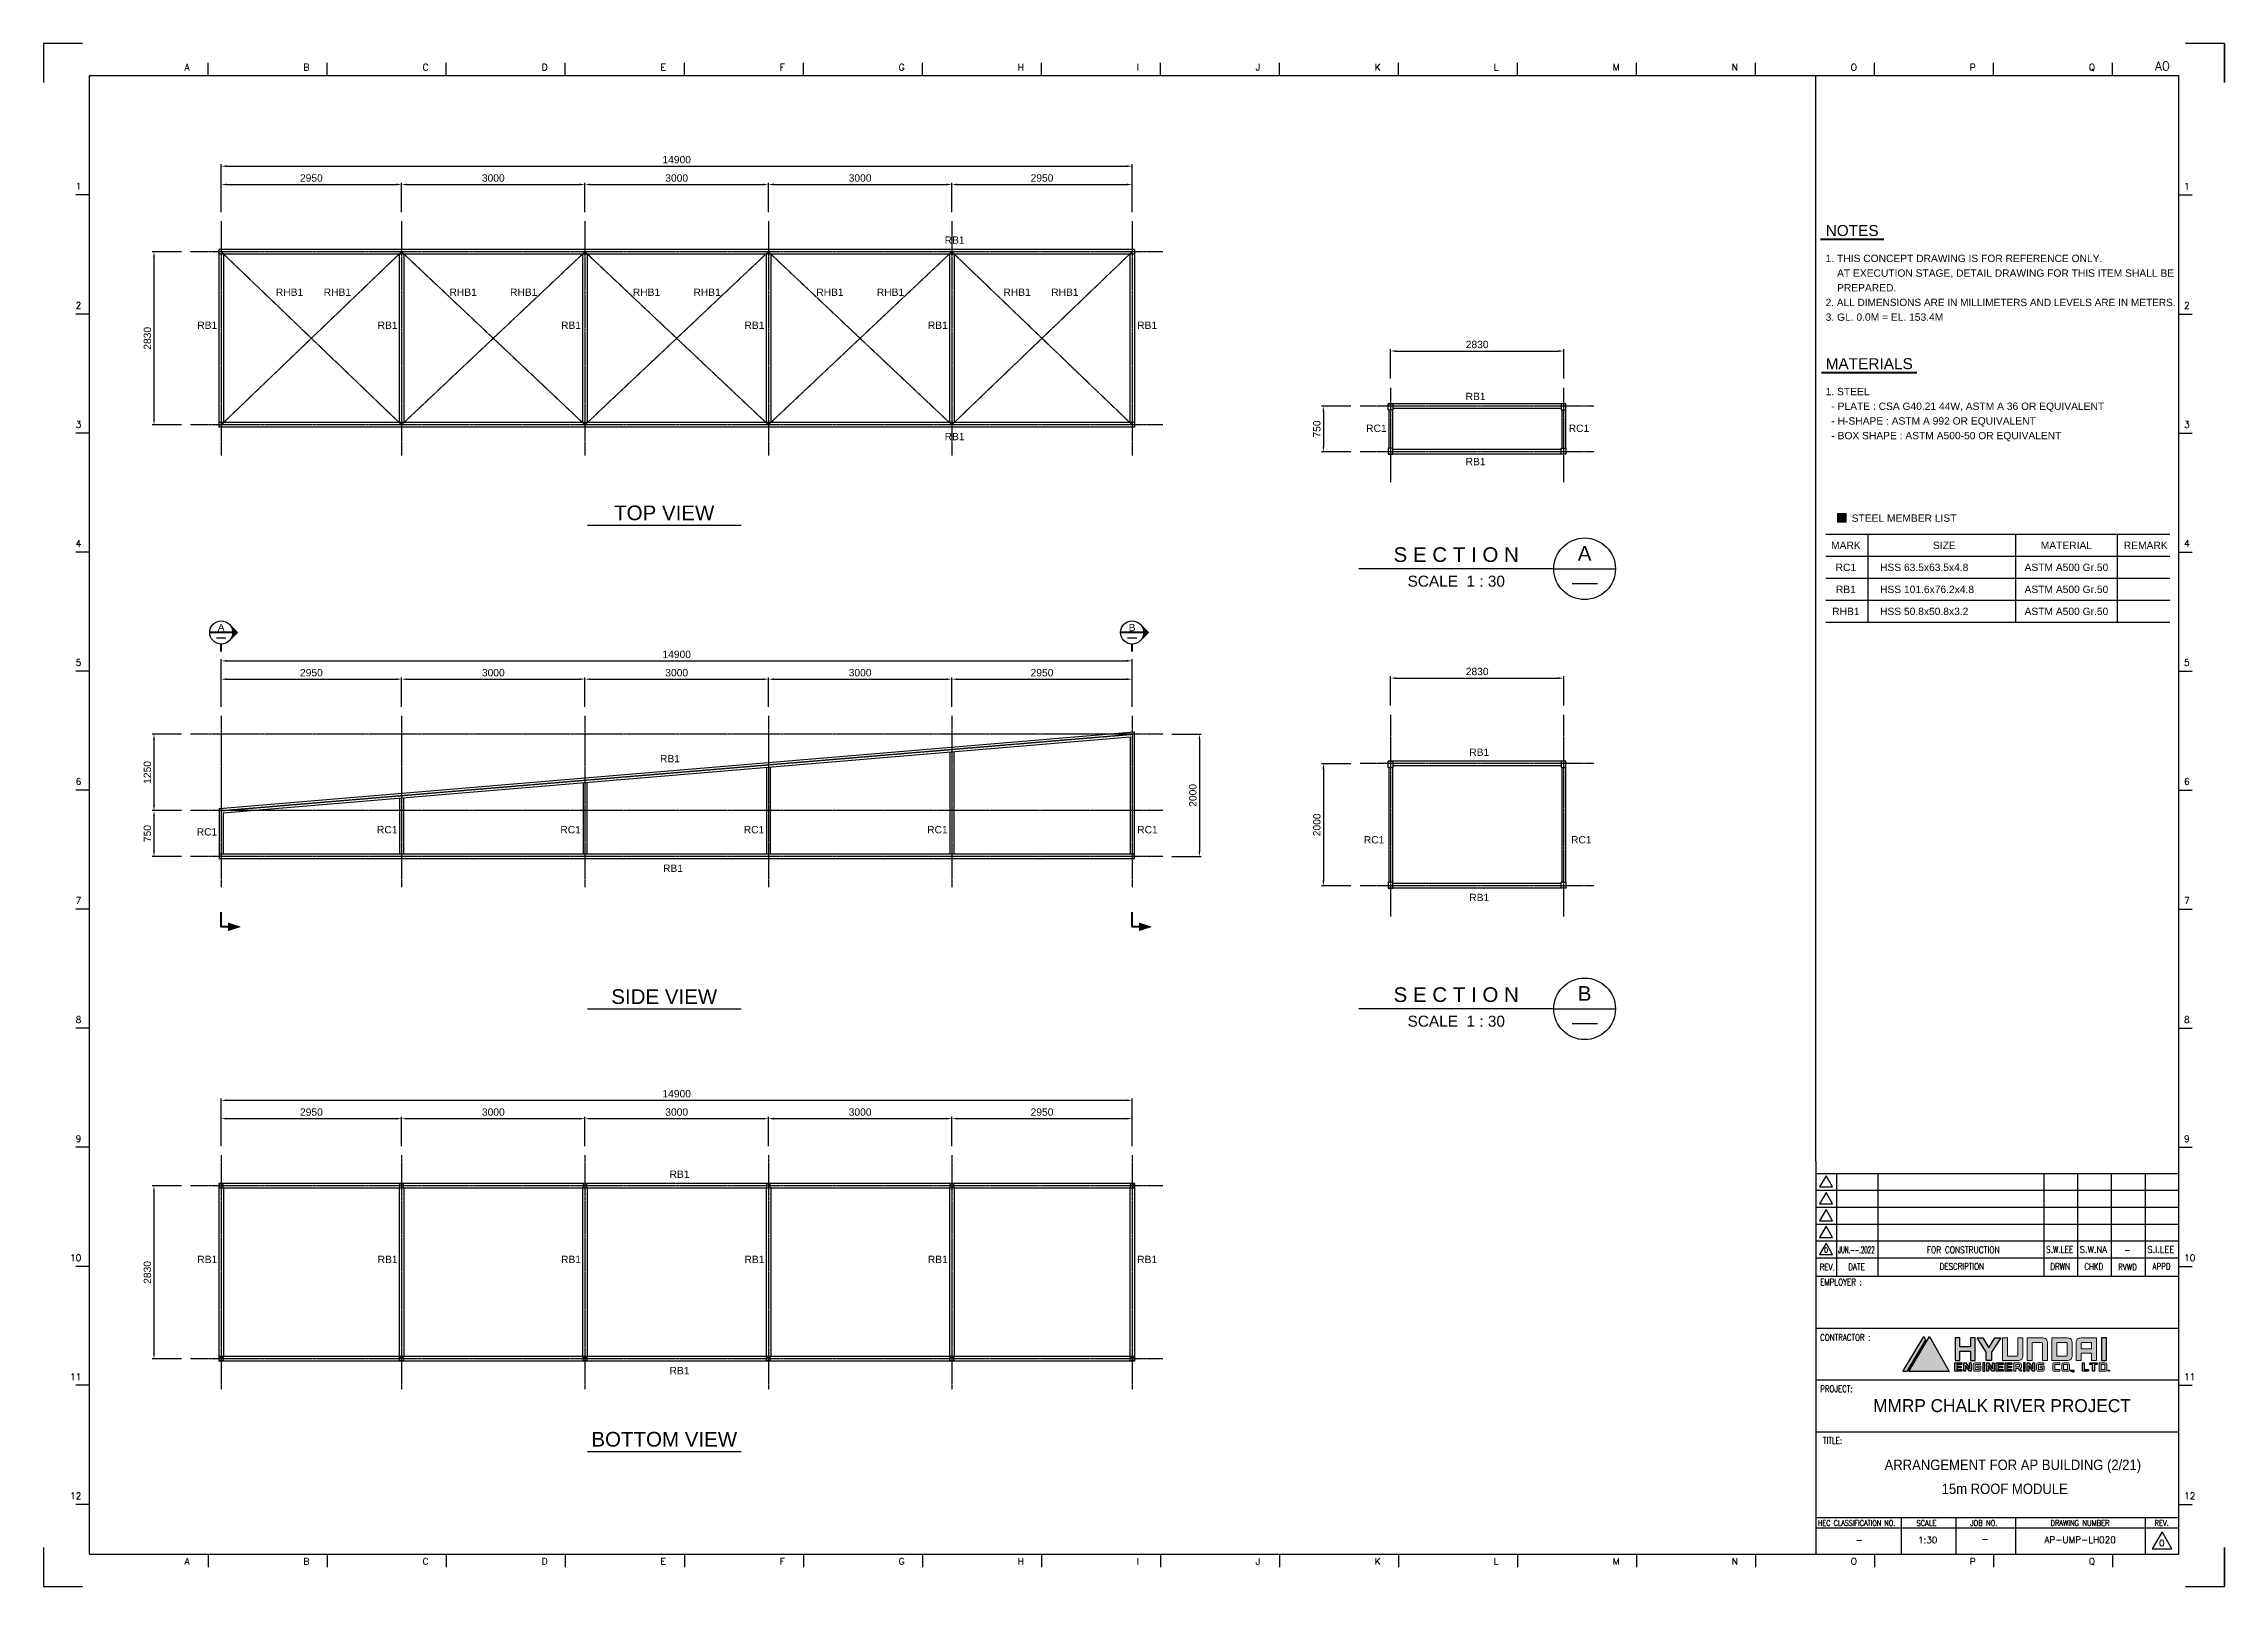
# Model space of a CAD drawing. Header units: millimetres. Extents: x 415966 to 487306, y -108951 to -17325.
# Drawn here: x 415966 to 451636, y -93015 to -67785 of the extents above; entities that cross this region are included whole.
import ezdxf
from ezdxf.enums import TextEntityAlignment as Align

# ---------------------------------------------------------------- set-up
doc = ezdxf.new("R2010")
doc.units = ezdxf.units.MM
doc.header["$LTSCALE"] = 2
doc.linetypes.add('CENTER', pattern=[2, 1.25, -0.25, 0.25, -0.25])
doc.linetypes.add('CENTER2', pattern=[28.575, 19.05, -3.175, 3.175, -3.175])
doc.layers.get('Defpoints').update_dxf_attribs({"color": 250})
for name, color, linetype in [('C_BLOCK', 7, 'Continuous'), ('C_CEN', 1, 'CENTER'), ('C_DIM', 7, 'Continuous'), ('C_GIRDER', 2, 'Continuous'), ('C_TEXT_01', 2, 'Continuous'), ('Layer 1', 7, 'Continuous'), ('SYM', 7, 'Continuous'), ('TAN-TIT', 30, 'Continuous'), ('TITLE', 7, 'Continuous')]:
    doc.layers.add(name, color=color, linetype=linetype)
doc.layers.add('TEXT', color=3, linetype='Continuous', lineweight=0)
doc.styles.add('Arial', font='arial.ttf')
doc.styles.add('COM', font='COMPLEX', dxfattribs={"height": 5})
doc.styles.add('KIM3', font='ROMAND.shx', dxfattribs={"width": 1.25, "height": 3})
doc.styles.add('KJR', font='arial.ttf', dxfattribs={"width": 0.8})
doc.styles.add('RD', font='sanss___.ttf')
doc.styles.add('RD20', font='ROMAND.SHX', dxfattribs={"width": 0.8, "height": 2})
doc.styles.add('RD6', font='ROMAND.shx', dxfattribs={"width": 0.83, "height": 6})
doc.dimstyles.new('일반도면_0030', dxfattribs={"dimtxt": 120, "dimasz": 90, "dimexe": 30, "dimexo": 150, "dimgap": 45, "dimtad": 1, "dimdec": 0, "dimzin": 0, "dimdsep": 46, "dimtxsty": 'Arial', "dimcen": -150, "dimclrd": 7, "dimclre": 7, "dimclrt": 2, "dimadec": 8, "dimazin": 0, "dimtfac": 1, "dimtdec": 0, "dimtix": 1, "dimtmove": 2, "dimatfit": 3, "dimfxl": 1, "dimtolj": 1, "dimtzin": 0, "dimarcsym": 0})

msp = doc.modelspace()

# ---------------------------------------------------------------- texts
at = {"width": 0.83}
for s, height, style, p in [('0', 84.8, 'RD20', (445121.7, -87557)), ('FOR CONSTRUCTION', 108.155, 'KIM3', (447363.7, -87566.3)), ('-', 108.2, 'KIM3', (450050, -87566.3))]:
    msp.add_text(s, height=height, dxfattribs=dict(at, style=style)).set_placement(p, align=Align.CENTER)
for s, height, style, width, p, p2 in [('JUN.--.2022', 108.155, 'KIM3', 0.549752, (445319.7, -87566.1), (445914.3, -87566.1)), ('S.W.LEE', 108.16, 'KIM3', 0.71939, (448719.6, -87559.7), (449164.2, -87559.7)), ('S.W.NA', 108.16, 'KIM3', 0.799323, (449270.9, -87559.7), (449715.5, -87559.7)), ('S.I.LEE', 108.16, 'KIM3', 0.838125, (450373.7, -87559.7), (450818.3, -87559.7)), ('MMRP CHALK RIVER PROJECT', 212.069, 'KJR', 0.9519, (445890.9, -90165.1), (450105.9, -90165.1))]:
    msp.add_text(s, height=height, dxfattribs=dict(style=style, width=width)).set_placement(p, p2, align=Align.FIT)
at = {"style": 'RD', "width": 0.9}
for s, p in [('ARRANGEMENT FOR AP BUILDING (2/21)', (446078, -91112.3)), ('15m ROOF MODULE', (447012.2, -91504.2))]:
    msp.add_text(s, height=169.655, dxfattribs=at).set_placement(p)
for s, height, style, p in [('-', 106, 'RD20', (445665, -92310.4)), ('1:30', 106.03, 'RD20', (446783.4, -92310.4)), ('-', 106, 'RD20', (447722.1, -92295.7)), ('AP-UMP-LH020', 106.034, 'KIM3', (449275.9, -92305.9)), ('0', 106, 'RD20', (450613.2, -92359.4))]:
    msp.add_text(s, height=height, dxfattribs=dict(style=style)).set_placement(p, align=Align.CENTER)
at = {"layer": 'C_BLOCK', "color": 3, "ltscale": 10, "style": 'Arial'}
for s, p in [('NOTES', (445547.2, -70985.6)), ('MATERIALS', (445826.7, -73163.3))]:
    msp.add_text(s, height=180, dxfattribs=at).set_placement(p, align=Align.BOTTOM_CENTER)
at = {"layer": 'C_BLOCK', "color": 2, "linetype": 'Continuous', "lineweight": 30, "style": 'Arial'}
for s, p in [('A', (418869.9, -77334.8)), ('B', (433769.9, -77334.8))]:
    msp.add_text(s, height=120, dxfattribs=at).set_placement(p, align=Align.MIDDLE_CENTER)
at = {"layer": 'C_TEXT_01', "style": 'Arial'}
for s, p in [('RB1', (430704.1, -71058)), ('RHB1', (419764.6, -71909.8)), ('RHB1', (420547.1, -71909.8)), ('RHB1', (422603.8, -71909.8)), ('RHB1', (423594.9, -71909.8)), ('RHB1', (425603.8, -71909.8)), ('RHB1', (426594.9, -71909.8)), ('RHB1', (428603.8, -71909.8)), ('RHB1', (429594.9, -71909.8)), ('RHB1', (431664.6, -71909.8)), ('RHB1', (432447.1, -71909.8)), ('RB1', (418479.4, -72450.7)), ('RB1', (421429.4, -72450.7)), ('RB1', (424429.4, -72450.7)), ('RB1', (427429.4, -72450.7)), ('RB1', (430429.4, -72450.7)), ('RB1', (433853.4, -72450.7)), ('RB1', (439225.1, -73615)), ('RB1', (430704.1, -74270.8)), ('RC1', (437598.1, -74135.9)), ('RC1', (440911.4, -74135.9)), ('RB1', (439225.1, -74680.9)), ('STEEL MEMBER LIST', (445539.7, -75605)), ('RB1', (426047.8, -79537.7)), ('RB1', (439284.6, -79432.7)), ('RC1', (418470.1, -80736)), ('RC1', (421417.9, -80699.6)), ('RC1', (424417.9, -80699.6)), ('RC1', (427417.9, -80699.6)), ('RC1', (430417.9, -80699.6)), ('RC1', (433853.4, -80699.6)), ('RC1', (437560, -80864.6)), ('RC1', (440949.5, -80864.6)), ('RB1', (426097.9, -81330.7)), ('RB1', (439284.6, -81808.9)), ('RB1', (426204.1, -86334.6)), ('RB1', (418479.4, -87727.3)), ('RB1', (421429.4, -87727.3)), ('RB1', (424429.4, -87727.3)), ('RB1', (427429.4, -87727.3)), ('RB1', (430429.4, -87727.3)), ('RB1', (433853.4, -87727.3)), ('RB1', (426204.1, -89547.4))]:
    msp.add_text(s, height=120, dxfattribs=at).set_placement(p)
for s, p in [('1. THIS CONCEPT DRAWING IS FOR REFERENCE ONLY.', (445114.1, -71297.6)), ('    AT EXECUTION STAGE, DETAIL DRAWING FOR THIS ITEM SHALL BE', (445114.1, -71537.6)), ('    PREPARED.', (445114.1, -71777.6)), ('3. GL. 0.0M = EL. 153.4M', (445114.1, -72257.6)), ('1. STEEL', (445114.1, -73475.3)), ('  - PLATE : CSA G40.21 44W, ASTM A 36 OR EQUIVALENT', (445114.1, -73715.3)), ('  - H-SHAPE : ASTM A 992 OR EQUIVALENT', (445114.1, -73955.3)), ('  - BOX SHAPE : ASTM A500-50 OR EQUIVALENT', (445114.1, -74195.3)), ('HSS 63.5x63.5x4.8', (446003.7, -76350.1)), ('HSS 101.6x76.2x4.8', (446003.7, -76710.1)), ('HSS 50.8x50.8x3.2', (446003.7, -77070.1))]:
    msp.add_text(s, height=120, dxfattribs=at).set_placement(p, align=Align.MIDDLE_LEFT)
at = {"layer": 'C_TEXT_01', "style": 'Arial', "width": 0.98}
msp.add_text('2. ALL DIMENSIONS ARE IN MILLIMETERS AND LEVELS ARE IN METERS.', height=120, dxfattribs=at).set_placement((445114.1, -72017.6), align=Align.MIDDLE_LEFT)
at = {"layer": 'C_TEXT_01', "style": 'Arial'}
for s, p in [('MARK', (445444.8, -75990.1)), ('SIZE', (447055.2, -75990.1)), ('MATERIAL', (449051.5, -75990.1)), ('REMARK', (450349.3, -75990.1)), ('RC1', (445444.8, -76350.1)), ('ASTM A500 Gr.50', (449051.5, -76350.1)), ('RB1', (445444.8, -76710.1)), ('ASTM A500 Gr.50', (449051.5, -76710.1)), ('RHB1', (445444.8, -77070.1)), ('ASTM A500 Gr.50', (449051.5, -77070.1))]:
    msp.add_text(s, height=120, dxfattribs=at).set_placement(p, align=Align.MIDDLE_CENTER)
at = {"layer": 'TITLE', "color": 3, "ltscale": 10, "style": 'Arial'}
for s, p in [('TOP VIEW', (426117.3, -75578.7)), ('S E C T I O N', (439071.8, -76261.8)), ('SIDE VIEW', (426117.3, -83489.9)), ('S E C T I O N', (439071.8, -83457.9)), ('BOTTOM VIEW', (426117.3, -90728.9))]:
    msp.add_text(s, height=240, dxfattribs=at).set_placement(p, align=Align.CENTER)
at = {"layer": 'TITLE', "color": 2, "ltscale": 10, "style": 'Arial'}
for s, p in [('A', (441171.7, -76121.8)), ('B', (441171.7, -83317.9))]:
    msp.add_text(s, height=240, dxfattribs=at).set_placement(p, align=Align.MIDDLE)
at = {"layer": 'TITLE', "color": 2, "linetype": 'Continuous', "style": 'Arial'}
for p in [(439071.9, -76485.8), (439071.9, -83681.9)]:
    msp.add_text('SCALE  1 : 30', height=180, dxfattribs=at).set_placement(p, align=Align.TOP_CENTER)

# ---------------------------------------------------------------- blocks, each defined once
blk = doc.blocks.new('*D257')
at = {"layer": 'C_DIM', "color": 7, "lineweight": -2, "transparency": 16777216}
for p, q in [((418221, -71189), (417741, -71189)), ((417771, -71279), (417771, -73929)), ((418221, -74019), (417741, -74019))]:
    blk.add_line(p, q, dxfattribs=at)
at = {"layer": 'C_DIM', "color": 7, "transparency": 16777216}
for points in [[(417756, -71279), (417786, -71279), (417771, -71189)], [(417756, -73929), (417786, -73929), (417771, -74019)]]:
    blk.add_solid(points, dxfattribs=at)
at = {"layer": 'Defpoints', "color": 0, "transparency": 16777216}
for p in [(418371, -71189), (417771, -74019), (418371, -74019)]:
    blk.add_point(p, dxfattribs=at)
at = {"layer": 'C_DIM', "color": 2, "transparency": 16777216, "insert": (417664, -72604), "char_height": 120, "attachment_point": 5, "rotation": 90, "style": 'Arial'}
blk.add_mtext('\\A1;2830', dxfattribs=at)
blk = doc.blocks.new('*D258')
at = {"layer": 'C_DIM', "color": 7, "lineweight": -2, "transparency": 16777216}
for p, q in [((418871, -70539), (418871, -69759)), ((418961, -69789), (433681, -69789)), ((433771, -70539), (433771, -69759))]:
    blk.add_line(p, q, dxfattribs=at)
at = {"layer": 'C_DIM', "color": 7, "transparency": 16777216}
for points in [[(418961, -69774), (418961, -69804), (418871, -69789)], [(433681, -69774), (433681, -69804), (433771, -69789)]]:
    blk.add_solid(points, dxfattribs=at)
at = {"layer": 'Defpoints', "color": 0, "transparency": 16777216}
for p in [(433771, -69789), (418871, -70689), (433771, -70689)]:
    blk.add_point(p, dxfattribs=at)
at = {"layer": 'C_DIM', "color": 2, "transparency": 16777216, "insert": (426321, -69683), "char_height": 120, "attachment_point": 5, "style": 'Arial'}
blk.add_mtext('\\A1;14900', dxfattribs=at)
blk = doc.blocks.new('*D259')
at = {"layer": 'C_DIM', "color": 7, "lineweight": -2, "transparency": 16777216}
for p, q in [((430821, -70539), (430821, -70059)), ((430911, -70089), (433681, -70089)), ((433771, -70539), (433771, -70059))]:
    blk.add_line(p, q, dxfattribs=at)
at = {"layer": 'C_DIM', "color": 7, "transparency": 16777216}
for points in [[(430911, -70074), (430911, -70104), (430821, -70089)], [(433681, -70074), (433681, -70104), (433771, -70089)]]:
    blk.add_solid(points, dxfattribs=at)
at = {"layer": 'Defpoints', "color": 0, "transparency": 16777216}
for p in [(433771, -70089), (430821, -70689), (433771, -70689)]:
    blk.add_point(p, dxfattribs=at)
at = {"layer": 'C_DIM', "color": 2, "transparency": 16777216, "insert": (432296, -69983), "char_height": 120, "attachment_point": 5, "style": 'Arial'}
blk.add_mtext('\\A1;2950', dxfattribs=at)
blk = doc.blocks.new('*D231')
at = {"layer": 'C_DIM', "color": 7, "lineweight": -2, "transparency": 16777216}
for p, q in [((418221, -86466), (417741, -86466)), ((417771, -86556), (417771, -89206)), ((418221, -89296), (417741, -89296))]:
    blk.add_line(p, q, dxfattribs=at)
at = {"layer": 'C_DIM', "color": 7, "transparency": 16777216}
for points in [[(417756, -86556), (417786, -86556), (417771, -86466)], [(417756, -89206), (417786, -89206), (417771, -89296)]]:
    blk.add_solid(points, dxfattribs=at)
at = {"layer": 'Defpoints', "color": 0, "transparency": 16777216}
for p in [(418371, -86466), (417771, -89296), (418371, -89296)]:
    blk.add_point(p, dxfattribs=at)
at = {"layer": 'C_DIM', "color": 2, "transparency": 16777216, "insert": (417664, -87881), "char_height": 120, "attachment_point": 5, "rotation": 90, "style": 'Arial'}
blk.add_mtext('\\A1;2830', dxfattribs=at)
blk = doc.blocks.new('*D232')
at = {"layer": 'C_DIM', "color": 7, "lineweight": -2, "transparency": 16777216}
for p, q in [((418871, -85816), (418871, -85036)), ((418961, -85066), (433681, -85066)), ((433771, -85816), (433771, -85036))]:
    blk.add_line(p, q, dxfattribs=at)
at = {"layer": 'C_DIM', "color": 7, "transparency": 16777216}
for points in [[(418961, -85051), (418961, -85081), (418871, -85066)], [(433681, -85051), (433681, -85081), (433771, -85066)]]:
    blk.add_solid(points, dxfattribs=at)
at = {"layer": 'Defpoints', "color": 0, "transparency": 16777216}
for p in [(433771, -85066), (418871, -85966), (433771, -85966)]:
    blk.add_point(p, dxfattribs=at)
at = {"layer": 'C_DIM', "color": 2, "transparency": 16777216, "insert": (426321, -84959), "char_height": 120, "attachment_point": 5, "style": 'Arial'}
blk.add_mtext('\\A1;14900', dxfattribs=at)
blk = doc.blocks.new('*D233')
at = {"layer": 'C_DIM', "color": 7, "lineweight": -2, "transparency": 16777216}
for p, q in [((430821, -85816), (430821, -85336)), ((430911, -85366), (433681, -85366)), ((433771, -85816), (433771, -85336))]:
    blk.add_line(p, q, dxfattribs=at)
at = {"layer": 'C_DIM', "color": 7, "transparency": 16777216}
for points in [[(430911, -85351), (430911, -85381), (430821, -85366)], [(433681, -85351), (433681, -85381), (433771, -85366)]]:
    blk.add_solid(points, dxfattribs=at)
at = {"layer": 'Defpoints', "color": 0, "transparency": 16777216}
for p in [(433771, -85366), (430821, -85966), (433771, -85966)]:
    blk.add_point(p, dxfattribs=at)
at = {"layer": 'C_DIM', "color": 2, "transparency": 16777216, "insert": (432296, -85259), "char_height": 120, "attachment_point": 5, "style": 'Arial'}
blk.add_mtext('\\A1;2950', dxfattribs=at)
blk = doc.blocks.new('*D234')
at = {"layer": 'C_DIM', "color": 7, "lineweight": -2, "transparency": 16777216}
for p, q in [((418221, -80329), (417741, -80329)), ((417771, -80419), (417771, -80989)), ((418221, -81079), (417741, -81079))]:
    blk.add_line(p, q, dxfattribs=at)
at = {"layer": 'C_DIM', "color": 7, "transparency": 16777216}
for points in [[(417756, -80419), (417786, -80419), (417771, -80329)], [(417756, -80989), (417786, -80989), (417771, -81079)]]:
    blk.add_solid(points, dxfattribs=at)
at = {"layer": 'Defpoints', "color": 0, "transparency": 16777216}
for p in [(418371, -80329), (417771, -81079), (418371, -81079)]:
    blk.add_point(p, dxfattribs=at)
at = {"layer": 'C_DIM', "color": 2, "transparency": 16777216, "insert": (417664, -80704), "char_height": 120, "attachment_point": 5, "rotation": 90, "style": 'Arial'}
blk.add_mtext('\\A1;750', dxfattribs=at)
blk = doc.blocks.new('*D235')
at = {"layer": 'C_DIM', "color": 7, "lineweight": -2, "transparency": 16777216}
for p, q in [((418871, -78629), (418871, -77849)), ((418961, -77879), (433681, -77879)), ((433771, -78629), (433771, -77849))]:
    blk.add_line(p, q, dxfattribs=at)
at = {"layer": 'C_DIM', "color": 7, "transparency": 16777216}
for points in [[(418961, -77864), (418961, -77894), (418871, -77879)], [(433681, -77864), (433681, -77894), (433771, -77879)]]:
    blk.add_solid(points, dxfattribs=at)
at = {"layer": 'Defpoints', "color": 0, "transparency": 16777216}
for p in [(433771, -77879), (418871, -78779), (433771, -78779)]:
    blk.add_point(p, dxfattribs=at)
at = {"layer": 'C_DIM', "color": 2, "transparency": 16777216, "insert": (426321, -77773), "char_height": 120, "attachment_point": 5, "style": 'Arial'}
blk.add_mtext('\\A1;14900', dxfattribs=at)
blk = doc.blocks.new('*D236')
at = {"layer": 'C_DIM', "color": 7, "lineweight": -2, "transparency": 16777216}
for p, q in [((418871, -78629), (418871, -78149)), ((418961, -78179), (421731, -78179)), ((421821, -78629), (421821, -78149))]:
    blk.add_line(p, q, dxfattribs=at)
at = {"layer": 'C_DIM', "color": 7, "transparency": 16777216}
for points in [[(418961, -78164), (418961, -78194), (418871, -78179)], [(421731, -78164), (421731, -78194), (421821, -78179)]]:
    blk.add_solid(points, dxfattribs=at)
at = {"layer": 'Defpoints', "color": 0, "transparency": 16777216}
for p in [(421821, -78179), (418871, -78779), (421821, -78779)]:
    blk.add_point(p, dxfattribs=at)
at = {"layer": 'C_DIM', "color": 2, "transparency": 16777216, "insert": (420346, -78073), "char_height": 120, "attachment_point": 5, "style": 'Arial'}
blk.add_mtext('\\A1;2950', dxfattribs=at)
blk = doc.blocks.new('*D237')
at = {"layer": 'C_DIM', "color": 7, "lineweight": -2, "transparency": 16777216}
for p, q in [((430821, -78629), (430821, -78149)), ((430911, -78179), (433681, -78179)), ((433771, -78629), (433771, -78149))]:
    blk.add_line(p, q, dxfattribs=at)
at = {"layer": 'C_DIM', "color": 7, "transparency": 16777216}
for points in [[(430911, -78164), (430911, -78194), (430821, -78179)], [(433681, -78164), (433681, -78194), (433771, -78179)]]:
    blk.add_solid(points, dxfattribs=at)
at = {"layer": 'Defpoints', "color": 0, "transparency": 16777216}
for p in [(433771, -78179), (430821, -78779), (433771, -78779)]:
    blk.add_point(p, dxfattribs=at)
at = {"layer": 'C_DIM', "color": 2, "transparency": 16777216, "insert": (432296, -78073), "char_height": 120, "attachment_point": 5, "style": 'Arial'}
blk.add_mtext('\\A1;2950', dxfattribs=at)
blk = doc.blocks.new('*D238')
at = {"layer": 'C_DIM', "color": 7, "lineweight": -2, "transparency": 16777216}
for p, q in [((434421, -79079), (434901, -79079)), ((434871, -79169), (434871, -80989)), ((434421, -81079), (434901, -81079))]:
    blk.add_line(p, q, dxfattribs=at)
at = {"layer": 'C_DIM', "color": 7, "transparency": 16777216}
for points in [[(434856, -79169), (434886, -79169), (434871, -79079)], [(434856, -80989), (434886, -80989), (434871, -81079)]]:
    blk.add_solid(points, dxfattribs=at)
at = {"layer": 'Defpoints', "color": 0, "transparency": 16777216}
for p in [(434271, -79079), (434271, -81079), (434871, -81079)]:
    blk.add_point(p, dxfattribs=at)
at = {"layer": 'C_DIM', "color": 2, "transparency": 16777216, "insert": (434764, -80079), "char_height": 120, "attachment_point": 5, "rotation": 90, "style": 'Arial'}
blk.add_mtext('\\A1;2000', dxfattribs=at)
blk = doc.blocks.new('*D239')
at = {"layer": 'C_DIM', "color": 7, "lineweight": -2, "transparency": 16777216}
for p, q in [((418221, -79079), (417741, -79079)), ((417771, -79169), (417771, -80239)), ((418221, -80329), (417741, -80329))]:
    blk.add_line(p, q, dxfattribs=at)
at = {"layer": 'C_DIM', "color": 7, "transparency": 16777216}
for points in [[(417756, -79169), (417786, -79169), (417771, -79079)], [(417756, -80239), (417786, -80239), (417771, -80329)]]:
    blk.add_solid(points, dxfattribs=at)
at = {"layer": 'Defpoints', "color": 0, "transparency": 16777216}
for p in [(418371, -79079), (417771, -80329), (418371, -80329)]:
    blk.add_point(p, dxfattribs=at)
at = {"layer": 'C_DIM', "color": 2, "transparency": 16777216, "insert": (417664, -79704), "char_height": 120, "attachment_point": 5, "rotation": 90, "style": 'Arial'}
blk.add_mtext('\\A1;1250', dxfattribs=at)
blk = doc.blocks.new('*D240')
at = {"layer": 'C_DIM', "color": 7, "lineweight": -2, "transparency": 16777216}
for p, q in [((427821, -70539), (427821, -70059)), ((427911, -70089), (430731, -70089)), ((430821, -70539), (430821, -70059))]:
    blk.add_line(p, q, dxfattribs=at)
at = {"layer": 'C_DIM', "color": 7, "transparency": 16777216}
for points in [[(427911, -70074), (427911, -70104), (427821, -70089)], [(430731, -70074), (430731, -70104), (430821, -70089)]]:
    blk.add_solid(points, dxfattribs=at)
at = {"layer": 'Defpoints', "color": 0, "transparency": 16777216}
for p in [(430821, -70089), (427821, -70689), (430821, -70689)]:
    blk.add_point(p, dxfattribs=at)
at = {"layer": 'C_DIM', "color": 2, "transparency": 16777216, "insert": (429321, -69983), "char_height": 120, "attachment_point": 5, "style": 'Arial'}
blk.add_mtext('\\A1;3000', dxfattribs=at)
blk = doc.blocks.new('*D241')
at = {"layer": 'C_DIM', "color": 7, "lineweight": -2, "transparency": 16777216}
for p, q in [((424821, -70539), (424821, -70059)), ((424911, -70089), (427731, -70089)), ((427821, -70539), (427821, -70059))]:
    blk.add_line(p, q, dxfattribs=at)
at = {"layer": 'C_DIM', "color": 7, "transparency": 16777216}
for points in [[(424911, -70074), (424911, -70104), (424821, -70089)], [(427731, -70074), (427731, -70104), (427821, -70089)]]:
    blk.add_solid(points, dxfattribs=at)
at = {"layer": 'Defpoints', "color": 0, "transparency": 16777216}
for p in [(427821, -70089), (424821, -70689), (427821, -70689)]:
    blk.add_point(p, dxfattribs=at)
at = {"layer": 'C_DIM', "color": 2, "transparency": 16777216, "insert": (426321, -69983), "char_height": 120, "attachment_point": 5, "style": 'Arial'}
blk.add_mtext('\\A1;3000', dxfattribs=at)
blk = doc.blocks.new('*D242')
at = {"layer": 'C_DIM', "color": 7, "lineweight": -2, "transparency": 16777216}
for p, q in [((421821, -70539), (421821, -70059)), ((421911, -70089), (424731, -70089)), ((424821, -70539), (424821, -70059))]:
    blk.add_line(p, q, dxfattribs=at)
at = {"layer": 'C_DIM', "color": 7, "transparency": 16777216}
for points in [[(421911, -70074), (421911, -70104), (421821, -70089)], [(424731, -70074), (424731, -70104), (424821, -70089)]]:
    blk.add_solid(points, dxfattribs=at)
at = {"layer": 'Defpoints', "color": 0, "transparency": 16777216}
for p in [(424821, -70089), (421821, -70689), (424821, -70689)]:
    blk.add_point(p, dxfattribs=at)
at = {"layer": 'C_DIM', "color": 2, "transparency": 16777216, "insert": (423321, -69983), "char_height": 120, "attachment_point": 5, "style": 'Arial'}
blk.add_mtext('\\A1;3000', dxfattribs=at)
blk = doc.blocks.new('*D243')
at = {"layer": 'C_DIM', "color": 7, "lineweight": -2, "transparency": 16777216}
for p, q in [((418871, -70539), (418871, -70059)), ((418961, -70089), (421731, -70089)), ((421821, -70539), (421821, -70059))]:
    blk.add_line(p, q, dxfattribs=at)
at = {"layer": 'C_DIM', "color": 7, "transparency": 16777216}
for points in [[(418961, -70074), (418961, -70104), (418871, -70089)], [(421731, -70074), (421731, -70104), (421821, -70089)]]:
    blk.add_solid(points, dxfattribs=at)
at = {"layer": 'Defpoints', "color": 0, "transparency": 16777216}
for p in [(421821, -70089), (418871, -70689), (421821, -70689)]:
    blk.add_point(p, dxfattribs=at)
at = {"layer": 'C_DIM', "color": 2, "transparency": 16777216, "insert": (420346, -69983), "char_height": 120, "attachment_point": 5, "style": 'Arial'}
blk.add_mtext('\\A1;2950', dxfattribs=at)
blk = doc.blocks.new('*D244')
at = {"layer": 'C_DIM', "color": 7, "lineweight": -2, "transparency": 16777216}
for p, q in [((427821, -78629), (427821, -78149)), ((427911, -78179), (430731, -78179)), ((430821, -78629), (430821, -78149))]:
    blk.add_line(p, q, dxfattribs=at)
at = {"layer": 'C_DIM', "color": 7, "transparency": 16777216}
for points in [[(427911, -78164), (427911, -78194), (427821, -78179)], [(430731, -78164), (430731, -78194), (430821, -78179)]]:
    blk.add_solid(points, dxfattribs=at)
at = {"layer": 'Defpoints', "color": 0, "transparency": 16777216}
for p in [(430821, -78179), (427821, -78779), (430821, -78779)]:
    blk.add_point(p, dxfattribs=at)
at = {"layer": 'C_DIM', "color": 2, "transparency": 16777216, "insert": (429321, -78073), "char_height": 120, "attachment_point": 5, "style": 'Arial'}
blk.add_mtext('\\A1;3000', dxfattribs=at)
blk = doc.blocks.new('*D245')
at = {"layer": 'C_DIM', "color": 7, "lineweight": -2, "transparency": 16777216}
for p, q in [((424821, -78629), (424821, -78149)), ((424911, -78179), (427731, -78179)), ((427821, -78629), (427821, -78149))]:
    blk.add_line(p, q, dxfattribs=at)
at = {"layer": 'C_DIM', "color": 7, "transparency": 16777216}
for points in [[(424911, -78164), (424911, -78194), (424821, -78179)], [(427731, -78164), (427731, -78194), (427821, -78179)]]:
    blk.add_solid(points, dxfattribs=at)
at = {"layer": 'Defpoints', "color": 0, "transparency": 16777216}
for p in [(427821, -78179), (424821, -78779), (427821, -78779)]:
    blk.add_point(p, dxfattribs=at)
at = {"layer": 'C_DIM', "color": 2, "transparency": 16777216, "insert": (426321, -78073), "char_height": 120, "attachment_point": 5, "style": 'Arial'}
blk.add_mtext('\\A1;3000', dxfattribs=at)
blk = doc.blocks.new('*D246')
at = {"layer": 'C_DIM', "color": 7, "lineweight": -2, "transparency": 16777216}
for p, q in [((421821, -78629), (421821, -78149)), ((421911, -78179), (424731, -78179)), ((424821, -78629), (424821, -78149))]:
    blk.add_line(p, q, dxfattribs=at)
at = {"layer": 'C_DIM', "color": 7, "transparency": 16777216}
for points in [[(421911, -78164), (421911, -78194), (421821, -78179)], [(424731, -78164), (424731, -78194), (424821, -78179)]]:
    blk.add_solid(points, dxfattribs=at)
at = {"layer": 'Defpoints', "color": 0, "transparency": 16777216}
for p in [(424821, -78179), (421821, -78779), (424821, -78779)]:
    blk.add_point(p, dxfattribs=at)
at = {"layer": 'C_DIM', "color": 2, "transparency": 16777216, "insert": (423321, -78073), "char_height": 120, "attachment_point": 5, "style": 'Arial'}
blk.add_mtext('\\A1;3000', dxfattribs=at)
blk = doc.blocks.new('*D264')
at = {"layer": 'C_DIM', "color": 7, "lineweight": -2, "transparency": 16777216}
for p, q in [((437349, -73713), (436869, -73713)), ((436899, -73803), (436899, -74373)), ((437349, -74463), (436869, -74463))]:
    blk.add_line(p, q, dxfattribs=at)
at = {"layer": 'C_DIM', "color": 7, "transparency": 16777216}
for points in [[(436884, -73803), (436914, -73803), (436899, -73713)], [(436884, -74373), (436914, -74373), (436899, -74463)]]:
    blk.add_solid(points, dxfattribs=at)
at = {"layer": 'Defpoints', "color": 0, "transparency": 16777216}
for p in [(437499, -73713), (436899, -74463), (437499, -74463)]:
    blk.add_point(p, dxfattribs=at)
at = {"layer": 'C_DIM', "color": 2, "transparency": 16777216, "insert": (436792, -74088), "char_height": 120, "attachment_point": 5, "rotation": 90, "style": 'Arial'}
blk.add_mtext('\\A1;750', dxfattribs=at)
blk = doc.blocks.new('*D265')
at = {"layer": 'C_DIM', "color": 7, "lineweight": -2, "transparency": 16777216}
for p, q in [((437999, -73263), (437999, -72783)), ((438089, -72813), (440739, -72813)), ((440829, -73263), (440829, -72783))]:
    blk.add_line(p, q, dxfattribs=at)
at = {"layer": 'C_DIM', "color": 7, "transparency": 16777216}
for points in [[(438089, -72798), (438089, -72828), (437999, -72813)], [(440739, -72798), (440739, -72828), (440829, -72813)]]:
    blk.add_solid(points, dxfattribs=at)
at = {"layer": 'Defpoints', "color": 0, "transparency": 16777216}
for p in [(440829, -72813), (437999, -73413), (440829, -73413)]:
    blk.add_point(p, dxfattribs=at)
at = {"layer": 'C_DIM', "color": 2, "transparency": 16777216, "insert": (439414, -72706), "char_height": 120, "attachment_point": 5, "style": 'Arial'}
blk.add_mtext('\\A1;2830', dxfattribs=at)
blk = doc.blocks.new('*D270')
at = {"layer": 'C_DIM', "color": 7, "lineweight": -2, "transparency": 16777216}
for p, q in [((437349, -79561), (436869, -79561)), ((436899, -79651), (436899, -81471)), ((437349, -81561), (436869, -81561))]:
    blk.add_line(p, q, dxfattribs=at)
at = {"layer": 'C_DIM', "color": 7, "transparency": 16777216}
for points in [[(436884, -79651), (436914, -79651), (436899, -79561)], [(436884, -81471), (436914, -81471), (436899, -81561)]]:
    blk.add_solid(points, dxfattribs=at)
at = {"layer": 'Defpoints', "color": 0, "transparency": 16777216}
for p in [(437499, -79561), (436899, -81561), (437499, -81561)]:
    blk.add_point(p, dxfattribs=at)
at = {"layer": 'C_DIM', "color": 2, "transparency": 16777216, "insert": (436792, -80561), "char_height": 120, "attachment_point": 5, "rotation": 90, "style": 'Arial'}
blk.add_mtext('\\A1;2000', dxfattribs=at)
blk = doc.blocks.new('*D271')
at = {"layer": 'C_DIM', "color": 7, "lineweight": -2, "transparency": 16777216}
for p, q in [((437999, -78611), (437999, -78131)), ((438089, -78161), (440739, -78161)), ((440829, -78611), (440829, -78131))]:
    blk.add_line(p, q, dxfattribs=at)
at = {"layer": 'C_DIM', "color": 7, "transparency": 16777216}
for points in [[(438089, -78146), (438089, -78176), (437999, -78161)], [(440739, -78146), (440739, -78176), (440829, -78161)]]:
    blk.add_solid(points, dxfattribs=at)
at = {"layer": 'Defpoints', "color": 0, "transparency": 16777216}
for p in [(440829, -78161), (437999, -78761), (440829, -78761)]:
    blk.add_point(p, dxfattribs=at)
at = {"layer": 'C_DIM', "color": 2, "transparency": 16777216, "insert": (439414, -78054), "char_height": 120, "attachment_point": 5, "style": 'Arial'}
blk.add_mtext('\\A1;2830', dxfattribs=at)
blk = doc.blocks.new('*D272')
at = {"layer": 'C_DIM', "color": 7, "lineweight": -2, "transparency": 16777216}
for p, q in [((427821, -85816), (427821, -85336)), ((427911, -85366), (430731, -85366)), ((430821, -85816), (430821, -85336))]:
    blk.add_line(p, q, dxfattribs=at)
at = {"layer": 'C_DIM', "color": 7, "transparency": 16777216}
for points in [[(427911, -85351), (427911, -85381), (427821, -85366)], [(430731, -85351), (430731, -85381), (430821, -85366)]]:
    blk.add_solid(points, dxfattribs=at)
at = {"layer": 'Defpoints', "color": 0, "transparency": 16777216}
for p in [(430821, -85366), (427821, -85966), (430821, -85966)]:
    blk.add_point(p, dxfattribs=at)
at = {"layer": 'C_DIM', "color": 2, "transparency": 16777216, "insert": (429321, -85259), "char_height": 120, "attachment_point": 5, "style": 'Arial'}
blk.add_mtext('\\A1;3000', dxfattribs=at)
blk = doc.blocks.new('*D273')
at = {"layer": 'C_DIM', "color": 7, "lineweight": -2, "transparency": 16777216}
for p, q in [((424821, -85816), (424821, -85336)), ((424911, -85366), (427731, -85366)), ((427821, -85816), (427821, -85336))]:
    blk.add_line(p, q, dxfattribs=at)
at = {"layer": 'C_DIM', "color": 7, "transparency": 16777216}
for points in [[(424911, -85351), (424911, -85381), (424821, -85366)], [(427731, -85351), (427731, -85381), (427821, -85366)]]:
    blk.add_solid(points, dxfattribs=at)
at = {"layer": 'Defpoints', "color": 0, "transparency": 16777216}
for p in [(427821, -85366), (424821, -85966), (427821, -85966)]:
    blk.add_point(p, dxfattribs=at)
at = {"layer": 'C_DIM', "color": 2, "transparency": 16777216, "insert": (426321, -85259), "char_height": 120, "attachment_point": 5, "style": 'Arial'}
blk.add_mtext('\\A1;3000', dxfattribs=at)
blk = doc.blocks.new('*D274')
at = {"layer": 'C_DIM', "color": 7, "lineweight": -2, "transparency": 16777216}
for p, q in [((421821, -85816), (421821, -85336)), ((421911, -85366), (424731, -85366)), ((424821, -85816), (424821, -85336))]:
    blk.add_line(p, q, dxfattribs=at)
at = {"layer": 'C_DIM', "color": 7, "transparency": 16777216}
for points in [[(421911, -85351), (421911, -85381), (421821, -85366)], [(424731, -85351), (424731, -85381), (424821, -85366)]]:
    blk.add_solid(points, dxfattribs=at)
at = {"layer": 'Defpoints', "color": 0, "transparency": 16777216}
for p in [(424821, -85366), (421821, -85966), (424821, -85966)]:
    blk.add_point(p, dxfattribs=at)
at = {"layer": 'C_DIM', "color": 2, "transparency": 16777216, "insert": (423321, -85259), "char_height": 120, "attachment_point": 5, "style": 'Arial'}
blk.add_mtext('\\A1;3000', dxfattribs=at)
blk = doc.blocks.new('*D275')
at = {"layer": 'C_DIM', "color": 7, "lineweight": -2, "transparency": 16777216}
for p, q in [((418871, -85816), (418871, -85336)), ((418961, -85366), (421731, -85366)), ((421821, -85816), (421821, -85336))]:
    blk.add_line(p, q, dxfattribs=at)
at = {"layer": 'C_DIM', "color": 7, "transparency": 16777216}
for points in [[(418961, -85351), (418961, -85381), (418871, -85366)], [(421731, -85351), (421731, -85381), (421821, -85366)]]:
    blk.add_solid(points, dxfattribs=at)
at = {"layer": 'Defpoints', "color": 0, "transparency": 16777216}
for p in [(421821, -85366), (418871, -85966), (421821, -85966)]:
    blk.add_point(p, dxfattribs=at)
at = {"layer": 'C_DIM', "color": 2, "transparency": 16777216, "insert": (420346, -85259), "char_height": 120, "attachment_point": 5, "style": 'Arial'}
blk.add_mtext('\\A1;2950', dxfattribs=at)
blk = doc.blocks.new('A$C8e619059')
at = {"layer": 'TAN-TIT'}
blk.add_line((-18.4, 55.8), (-18.4, 0), dxfattribs=at)
blk = doc.blocks.new('BORDER')
h = blk.add_hatch(color=256)
h.dxf.hatch_style = 1
h.paths.add_polyline_path([(20566, 2726), (20339, 2342), (20779, 2342)])
h.paths.add_polyline_path([(20522, 2687), (20501, 2726), (20274, 2342), (20318, 2342)])
at = {"layer": 'Layer 1'}
h = blk.add_hatch(color=256, dxfattribs=at)
h.dxf.hatch_style = 1
h.paths.add_polyline_path([(21064, 2708), (21011, 2708), (21011, 2613), (20896, 2613), (20896, 2708), (20843, 2708), (20843, 2463), (20896, 2463), (20896, 2565), (21011, 2565), (21011, 2463), (21064, 2463)])
h.paths.add_polyline_path([(21341, 2708), (21277, 2708), (21212, 2601), (21147, 2708), (21083, 2708), (21183, 2554), (21183, 2463), (21241, 2463), (21241, 2554)])
edge = h.paths.add_edge_path()
edge.add_spline(control_points=[(21464, 2511), (21439, 2511), (21414, 2511), (21414, 2511), (21414, 2511), (21414, 2560), (21414, 2610)], knot_values=[2.5, 2.5, 2.5, 2.5, 3, 3, 3, 3.5, 3.5, 3.5, 3.5], degree=3, periodic=0)
edge.add_spline(control_points=[(21414, 2610), (21414, 2659), (21414, 2708), (21414, 2708), (21414, 2708), (21400, 2708), (21387, 2708)], knot_values=[3.5, 3.5, 3.5, 3.5, 4, 4, 4, 4.5, 4.5, 4.5, 4.5], degree=3, periodic=0)
edge.add_spline(control_points=[(21387, 2708), (21373, 2708), (21360, 2708), (21360, 2708), (21360, 2708), (21360, 2647), (21360, 2586)], knot_values=[4.5, 4.5, 4.5, 4.5, 5, 5, 5, 5.5, 5.5, 5.5, 5.5], degree=3, periodic=0)
edge.add_spline(control_points=[(21360, 2586), (21360, 2525), (21360, 2463), (21360, 2463), (21360, 2463), (21527, 2463), (21527, 2463)], knot_values=[5.5, 5.5, 5.5, 5.5, 6, 6, 6, 7, 7, 7, 7], degree=3, periodic=0)
edge.add_spline(control_points=[(21527, 2463), (21543, 2463), (21558, 2466), (21570, 2477)], knot_values=[7, 7, 7, 7, 8, 8, 8, 8], degree=3, periodic=0)
edge.add_spline(control_points=[(21570, 2477), (21581, 2489), (21581, 2506), (21582, 2515), (21582, 2515), (21582, 2543), (21582, 2576)], knot_values=[8, 8, 8, 8, 9, 9, 9, 9.375023, 9.375023, 9.375023, 9.375023], degree=3, periodic=0)
edge.add_spline(control_points=[(21582, 2576), (21582, 2610), (21582, 2651), (21582, 2678)], knot_values=[9.375023, 9.375023, 9.375023, 9.375023, 9.750015, 9.750015, 9.750015, 9.750015], degree=3, periodic=0)
edge.add_spline(control_points=[(21582, 2678), (21582, 2685), (21582, 2691), (21582, 2696)], knot_values=[9.750015, 9.750015, 9.750015, 9.750015, 9.843763, 9.843763, 9.843763, 9.843763], degree=3, periodic=0)
edge.add_spline(control_points=[(21582, 2696), (21582, 2700), (21582, 2704), (21582, 2706)], knot_values=[9.843763, 9.843763, 9.843763, 9.843763, 9.937511, 9.937511, 9.937511, 9.937511], degree=3, periodic=0)
edge.add_spline(control_points=[(21582, 2706), (21582, 2707), (21582, 2707), (21582, 2707)], knot_values=[9.937511, 9.937511, 9.937511, 9.937511, 9.960948, 9.960948, 9.960948, 9.960948], degree=3, periodic=0)
edge.add_spline(control_points=[(21582, 2708), (21582, 2708), (21582, 2708), (21582, 2708), (21582, 2708), (21582, 2708), (21582, 2708)], knot_values=[9.999766, 9.999766, 9.999766, 9.999766, 10, 10, 10, 10.001231, 10.001231, 10.001231, 10.001231], degree=3, periodic=0)
edge.add_spline(control_points=[(21582, 2708), (21582, 2708), (21582, 2708), (21582, 2708)], knot_values=[10.001231, 10.001231, 10.001231, 10.001231, 10.001963, 10.001963, 10.001963, 10.001963], degree=3, periodic=0)
edge.add_spline(control_points=[(21582, 2708), (21582, 2708), (21582, 2708), (21582, 2708)], knot_values=[10.001963, 10.001963, 10.001963, 10.001963, 10.004893, 10.004893, 10.004893, 10.004893], degree=3, periodic=0)
edge.add_spline(control_points=[(21582, 2708), (21582, 2708), (21582, 2708), (21581, 2708)], knot_values=[10.004893, 10.004893, 10.004893, 10.004893, 10.007822, 10.007822, 10.007822, 10.007822], degree=3, periodic=0)
edge.add_spline(control_points=[(21581, 2708), (21581, 2708), (21581, 2708), (21581, 2708)], knot_values=[10.007822, 10.007822, 10.007822, 10.007822, 10.019541, 10.019541, 10.019541, 10.019541], degree=3, periodic=0)
edge.add_spline(control_points=[(21581, 2708), (21581, 2708), (21581, 2708), (21581, 2708)], knot_values=[10.019541, 10.019541, 10.019541, 10.019541, 10.031259, 10.031259, 10.031259, 10.031259], degree=3, periodic=0)
edge.add_spline(control_points=[(21581, 2708), (21581, 2708), (21581, 2708), (21581, 2708)], knot_values=[10.031259, 10.031259, 10.031259, 10.031259, 10.078133, 10.078133, 10.078133, 10.078133], degree=3, periodic=0)
edge.add_spline(control_points=[(21581, 2708), (21580, 2708), (21580, 2708), (21579, 2708)], knot_values=[10.078133, 10.078133, 10.078133, 10.078133, 10.125008, 10.125008, 10.125008, 10.125008], degree=3, periodic=0)
edge.add_spline(control_points=[(21579, 2708), (21577, 2708), (21573, 2708), (21569, 2708)], knot_values=[10.125008, 10.125008, 10.125008, 10.125008, 10.312504, 10.312504, 10.312504, 10.312504], degree=3, periodic=0)
edge.add_spline(control_points=[(21569, 2708), (21565, 2708), (21560, 2708), (21555, 2708)], knot_values=[10.312504, 10.312504, 10.312504, 10.312504, 10.5, 10.5, 10.5, 10.5], degree=3, periodic=0)
edge.add_spline(control_points=[(21555, 2708), (21550, 2708), (21545, 2708), (21540, 2708)], knot_values=[10.5, 10.5, 10.5, 10.5, 10.687496, 10.687496, 10.687496, 10.687496], degree=3, periodic=0)
edge.add_spline(control_points=[(21540, 2708), (21536, 2708), (21532, 2708), (21530, 2708)], knot_values=[10.687496, 10.687496, 10.687496, 10.687496, 10.874992, 10.874992, 10.874992, 10.874992], degree=3, periodic=0)
edge.add_spline(control_points=[(21530, 2708), (21530, 2708), (21529, 2708), (21529, 2708)], knot_values=[10.874992, 10.874992, 10.874992, 10.874992, 10.921867, 10.921867, 10.921867, 10.921867], degree=3, periodic=0)
edge.add_spline(control_points=[(21528, 2708), (21528, 2708), (21528, 2708), (21528, 2708), (21528, 2708), (21528, 2708), (21528, 2708)], knot_values=[10.999502, 10.999502, 10.999502, 10.999502, 11, 11, 11, 11.0006, 11.0006, 11.0006, 11.0006], degree=3, periodic=0)
edge.add_spline(control_points=[(21528, 2708), (21528, 2708), (21528, 2708), (21528, 2708)], knot_values=[11.0006, 11.0006, 11.0006, 11.0006, 11.000967, 11.000967, 11.000967, 11.000967], degree=3, periodic=0)
edge.add_spline(control_points=[(21528, 2708), (21528, 2708), (21528, 2708), (21528, 2708)], knot_values=[11.000967, 11.000967, 11.000967, 11.000967, 11.002431, 11.002431, 11.002431, 11.002431], degree=3, periodic=0)
edge.add_spline(control_points=[(21528, 2708), (21528, 2708), (21528, 2708), (21528, 2708)], knot_values=[11.002431, 11.002431, 11.002431, 11.002431, 11.003896, 11.003896, 11.003896, 11.003896], degree=3, periodic=0)
edge.add_spline(control_points=[(21528, 2708), (21528, 2708), (21528, 2708), (21528, 2708)], knot_values=[11.003896, 11.003896, 11.003896, 11.003896, 11.009755, 11.009755, 11.009755, 11.009755], degree=3, periodic=0)
edge.add_spline(control_points=[(21528, 2708), (21528, 2708), (21528, 2708), (21528, 2708)], knot_values=[11.009755, 11.009755, 11.009755, 11.009755, 11.015615, 11.015615, 11.015615, 11.015615], degree=3, periodic=0)
edge.add_spline(control_points=[(21528, 2708), (21528, 2708), (21528, 2708), (21528, 2707)], knot_values=[11.015615, 11.015615, 11.015615, 11.015615, 11.039052, 11.039052, 11.039052, 11.039052], degree=3, periodic=0)
edge.add_spline(control_points=[(21528, 2707), (21528, 2706), (21528, 2702), (21528, 2696)], knot_values=[11.039052, 11.039052, 11.039052, 11.039052, 11.156237, 11.156237, 11.156237, 11.156237], degree=3, periodic=0)
edge.add_spline(control_points=[(21528, 2696), (21528, 2692), (21528, 2686), (21528, 2680)], knot_values=[11.156237, 11.156237, 11.156237, 11.156237, 11.249985, 11.249985, 11.249985, 11.249985], degree=3, periodic=0)
edge.add_spline(control_points=[(21528, 2680), (21528, 2654), (21528, 2615), (21528, 2583)], knot_values=[11.249985, 11.249985, 11.249985, 11.249985, 11.624977, 11.624977, 11.624977, 11.624977], degree=3, periodic=0)
edge.add_spline(control_points=[(21528, 2583), (21528, 2551), (21528, 2525), (21528, 2525)], knot_values=[11.624977, 11.624977, 11.624977, 11.624977, 12, 12, 12, 12], degree=3, periodic=0)
edge.add_spline(control_points=[(21528, 2525), (21528, 2522), (21528, 2517), (21526, 2514)], knot_values=[0, 0, 0, 0, 1, 1, 1, 1], degree=3, periodic=0)
edge.add_spline(control_points=[(21526, 2514), (21523, 2511), (21519, 2511), (21514, 2511), (21514, 2511), (21489, 2511), (21464, 2511)], knot_values=[1, 1, 1, 1, 2, 2, 2, 2.5, 2.5, 2.5, 2.5], degree=3, periodic=0)
edge = h.paths.add_edge_path()
edge.add_spline(control_points=[(21851, 2656), (21850, 2666), (21850, 2683), (21839, 2694)], knot_values=[10, 10, 10, 10, 11, 11, 11, 11], degree=3, periodic=0)
edge.add_spline(control_points=[(21839, 2694), (21827, 2706), (21813, 2708), (21797, 2708)], knot_values=[11, 11, 11, 11, 12, 12, 12, 12], degree=3, periodic=0)
edge.add_spline(control_points=[(21797, 2708), (21797, 2708), (21755, 2708), (21713, 2708)], knot_values=[0, 0, 0, 0, 0.5, 0.5, 0.5, 0.5], degree=3, periodic=0)
edge.add_spline(control_points=[(21713, 2708), (21671, 2708), (21629, 2708), (21629, 2708), (21629, 2708), (21629, 2647), (21629, 2586)], knot_values=[0.5, 0.5, 0.5, 0.5, 1, 1, 1, 1.5, 1.5, 1.5, 1.5], degree=3, periodic=0)
edge.add_spline(control_points=[(21629, 2586), (21629, 2525), (21629, 2463), (21629, 2463), (21629, 2463), (21642, 2463), (21656, 2463)], knot_values=[1.5, 1.5, 1.5, 1.5, 2, 2, 2, 2.5, 2.5, 2.5, 2.5], degree=3, periodic=0)
edge.add_spline(control_points=[(21656, 2463), (21669, 2463), (21683, 2463), (21683, 2463), (21683, 2463), (21683, 2513), (21683, 2562)], knot_values=[2.5, 2.5, 2.5, 2.5, 3, 3, 3, 3.5, 3.5, 3.5, 3.5], degree=3, periodic=0)
edge.add_spline(control_points=[(21683, 2562), (21683, 2611), (21683, 2660), (21683, 2660), (21683, 2660), (21783, 2660), (21783, 2660)], knot_values=[3.5, 3.5, 3.5, 3.5, 4, 4, 4, 5, 5, 5, 5], degree=3, periodic=0)
edge.add_spline(control_points=[(21783, 2660), (21788, 2660), (21792, 2660), (21795, 2657)], knot_values=[5, 5, 5, 5, 6, 6, 6, 6], degree=3, periodic=0)
edge.add_spline(control_points=[(21795, 2657), (21797, 2654), (21797, 2649), (21797, 2646), (21797, 2646), (21797, 2601), (21797, 2555)], knot_values=[6, 6, 6, 6, 7, 7, 7, 7.5, 7.5, 7.5, 7.5], degree=3, periodic=0)
edge.add_spline(control_points=[(21797, 2555), (21797, 2509), (21797, 2463), (21797, 2463), (21797, 2463), (21810, 2463), (21824, 2463)], knot_values=[7.5, 7.5, 7.5, 7.5, 8, 8, 8, 8.5, 8.5, 8.5, 8.5], degree=3, periodic=0)
edge.add_spline(control_points=[(21824, 2463), (21837, 2463), (21851, 2463), (21851, 2463), (21851, 2463), (21851, 2656), (21851, 2656)], knot_values=[8.5, 8.5, 8.5, 8.5, 9, 9, 9, 10, 10, 10, 10], degree=3, periodic=0)
edge = h.paths.add_edge_path()
edge.add_spline(control_points=[(22108, 2694), (22097, 2706), (22082, 2708), (22066, 2708), (22066, 2708), (22037, 2708), (22009, 2708)], knot_values=[1, 1, 1, 1, 2, 2, 2, 2.5, 2.5, 2.5, 2.5], degree=3, periodic=0)
edge.add_spline(control_points=[(22009, 2708), (21980, 2708), (21952, 2708), (21952, 2708), (21952, 2708), (21938, 2708), (21925, 2708)], knot_values=[2.5, 2.5, 2.5, 2.5, 3, 3, 3, 3.5, 3.5, 3.5, 3.5], degree=3, periodic=0)
edge.add_spline(control_points=[(21925, 2708), (21912, 2708), (21898, 2708), (21898, 2708), (21898, 2708), (21898, 2647), (21898, 2586)], knot_values=[3.5, 3.5, 3.5, 3.5, 4, 4, 4, 4.5, 4.5, 4.5, 4.5], degree=3, periodic=0)
edge.add_spline(control_points=[(21898, 2586), (21898, 2525), (21898, 2463), (21898, 2463), (21898, 2463), (22066, 2463), (22066, 2463)], knot_values=[4.5, 4.5, 4.5, 4.5, 5, 5, 5, 6, 6, 6, 6], degree=3, periodic=0)
edge.add_spline(control_points=[(22066, 2463), (22082, 2463), (22097, 2466), (22108, 2477)], knot_values=[6, 6, 6, 6, 7, 7, 7, 7], degree=3, periodic=0)
edge.add_spline(control_points=[(22108, 2477), (22119, 2489), (22119, 2506), (22120, 2515), (22120, 2515), (22120, 2551), (22120, 2586)], knot_values=[7, 7, 7, 7, 8, 8, 8, 8.5, 8.5, 8.5, 8.5], degree=3, periodic=0)
edge.add_spline(control_points=[(22120, 2586), (22120, 2621), (22120, 2656), (22120, 2656)], knot_values=[8.5, 8.5, 8.5, 8.5, 9, 9, 9, 9], degree=3, periodic=0)
edge.add_spline(control_points=[(22120, 2656), (22119, 2666), (22119, 2683), (22108, 2694)], knot_values=[0, 0, 0, 0, 1, 1, 1, 1], degree=3, periodic=0)
edge = h.paths.add_edge_path(flags=16)
edge.add_spline(control_points=[(22053, 2660), (22058, 2660), (22062, 2660), (22064, 2657)], knot_values=[5, 5, 5, 5, 6, 6, 6, 6], degree=3, periodic=0)
edge.add_spline(control_points=[(22064, 2657), (22067, 2654), (22066, 2649), (22066, 2646), (22066, 2646), (22066, 2616), (22066, 2586)], knot_values=[6, 6, 6, 6, 7, 7, 7, 7.5, 7.5, 7.5, 7.5], degree=3, periodic=0)
edge.add_spline(control_points=[(22066, 2586), (22066, 2555), (22066, 2525), (22066, 2525)], knot_values=[7.5, 7.5, 7.5, 7.5, 8, 8, 8, 8], degree=3, periodic=0)
edge.add_spline(control_points=[(22066, 2525), (22066, 2522), (22067, 2517), (22064, 2514)], knot_values=[0, 0, 0, 0, 1, 1, 1, 1], degree=3, periodic=0)
edge.add_spline(control_points=[(22064, 2514), (22062, 2511), (22058, 2511), (22053, 2511), (22053, 2511), (22027, 2511), (22002, 2511)], knot_values=[1, 1, 1, 1, 2, 2, 2, 2.5, 2.5, 2.5, 2.5], degree=3, periodic=0)
edge.add_spline(control_points=[(22002, 2511), (21977, 2511), (21952, 2511), (21952, 2511), (21952, 2511), (21952, 2548), (21952, 2586)], knot_values=[2.5, 2.5, 2.5, 2.5, 3, 3, 3, 3.5, 3.5, 3.5, 3.5], degree=3, periodic=0)
edge.add_spline(control_points=[(21952, 2586), (21952, 2623), (21952, 2660), (21952, 2660), (21952, 2660), (22053, 2660), (22053, 2660)], knot_values=[3.5, 3.5, 3.5, 3.5, 4, 4, 4, 5, 5, 5, 5], degree=3, periodic=0)
edge = h.paths.add_edge_path()
edge.add_spline(control_points=[(22385, 2586), (22385, 2647), (22385, 2708), (22385, 2708), (22385, 2708), (22218, 2708), (22218, 2708)], knot_values=[7.5, 7.5, 7.5, 7.5, 8, 8, 8, 9, 9, 9, 9], degree=3, periodic=0)
edge.add_spline(control_points=[(22218, 2708), (22202, 2708), (22187, 2706), (22176, 2694)], knot_values=[9, 9, 9, 9, 10, 10, 10, 10], degree=3, periodic=0)
edge.add_spline(control_points=[(22176, 2694), (22165, 2683), (22164, 2666), (22164, 2656), (22164, 2656), (22164, 2608), (22164, 2560)], knot_values=[0, 0, 0, 0, 1, 1, 1, 1.5, 1.5, 1.5, 1.5], degree=3, periodic=0)
edge.add_spline(control_points=[(22164, 2560), (22164, 2512), (22164, 2463), (22164, 2463), (22164, 2463), (22178, 2463), (22191, 2463)], knot_values=[1.5, 1.5, 1.5, 1.5, 2, 2, 2, 2.5, 2.5, 2.5, 2.5], degree=3, periodic=0)
edge.add_spline(control_points=[(22191, 2463), (22204, 2463), (22218, 2463), (22218, 2463), (22218, 2463), (22218, 2483), (22218, 2502)], knot_values=[2.5, 2.5, 2.5, 2.5, 3, 3, 3, 3.5, 3.5, 3.5, 3.5], degree=3, periodic=0)
edge.add_spline(control_points=[(22218, 2502), (22218, 2522), (22218, 2541), (22218, 2541), (22218, 2541), (22246, 2541), (22275, 2541)], knot_values=[3.5, 3.5, 3.5, 3.5, 4, 4, 4, 4.5, 4.5, 4.5, 4.5], degree=3, periodic=0)
edge.add_spline(control_points=[(22275, 2541), (22303, 2541), (22332, 2541), (22332, 2541), (22332, 2541), (22332, 2522), (22332, 2502)], knot_values=[4.5, 4.5, 4.5, 4.5, 5, 5, 5, 5.5, 5.5, 5.5, 5.5], degree=3, periodic=0)
edge.add_spline(control_points=[(22332, 2502), (22332, 2483), (22332, 2463), (22332, 2463), (22332, 2463), (22345, 2463), (22359, 2463)], knot_values=[5.5, 5.5, 5.5, 5.5, 6, 6, 6, 6.5, 6.5, 6.5, 6.5], degree=3, periodic=0)
edge.add_spline(control_points=[(22359, 2463), (22372, 2463), (22385, 2463), (22385, 2463), (22385, 2463), (22385, 2525), (22385, 2586)], knot_values=[6.5, 6.5, 6.5, 6.5, 7, 7, 7, 7.5, 7.5, 7.5, 7.5], degree=3, periodic=0)
edge = h.paths.add_edge_path(flags=16)
edge.add_spline(control_points=[(22282, 2660), (22307, 2660), (22332, 2660), (22332, 2660), (22332, 2660), (22332, 2643), (22332, 2625)], knot_values=[0.5, 0.5, 0.5, 0.5, 1, 1, 1, 1.5, 1.5, 1.5, 1.5], degree=3, periodic=0)
edge.add_spline(control_points=[(22332, 2625), (22332, 2607), (22332, 2589), (22332, 2589), (22332, 2589), (22303, 2589), (22275, 2589)], knot_values=[1.5, 1.5, 1.5, 1.5, 2, 2, 2, 2.5, 2.5, 2.5, 2.5], degree=3, periodic=0)
edge.add_spline(control_points=[(22275, 2589), (22246, 2589), (22218, 2589), (22218, 2589), (22218, 2589), (22218, 2646), (22218, 2646)], knot_values=[2.5, 2.5, 2.5, 2.5, 3, 3, 3, 4, 4, 4, 4], degree=3, periodic=0)
edge.add_spline(control_points=[(22218, 2646), (22218, 2649), (22217, 2654), (22220, 2657)], knot_values=[4, 4, 4, 4, 5, 5, 5, 5], degree=3, periodic=0)
edge.add_spline(control_points=[(22220, 2657), (22222, 2660), (22226, 2660), (22231, 2660)], knot_values=[5, 5, 5, 5, 6, 6, 6, 6], degree=3, periodic=0)
edge.add_spline(control_points=[(22231, 2660), (22231, 2660), (22256, 2660), (22282, 2660)], knot_values=[0, 0, 0, 0, 0.5, 0.5, 0.5, 0.5], degree=3, periodic=0)
h.paths.add_polyline_path([(22496, 2708), (22439, 2708), (22439, 2463), (22496, 2463)])
h = blk.add_hatch(color=256, dxfattribs=at)
h.dxf.hatch_style = 1
edge = h.paths.add_edge_path()
edge.add_spline(control_points=[(21816, 2395), (21816, 2396), (21816, 2397), (21816, 2398)], knot_values=[15.750015, 15.750015, 15.750015, 15.750015, 15.843763, 15.843763, 15.843763, 15.843763], degree=3, periodic=0)
edge.add_spline(control_points=[(21816, 2398), (21816, 2399), (21816, 2399), (21816, 2400)], knot_values=[15.843763, 15.843763, 15.843763, 15.843763, 15.937511, 15.937511, 15.937511, 15.937511], degree=3, periodic=0)
edge.add_spline(control_points=[(21816, 2400), (21816, 2400), (21816, 2400), (21816, 2400)], knot_values=[15.937511, 15.937511, 15.937511, 15.937511, 15.960948, 15.960948, 15.960948, 15.960948], degree=3, periodic=0)
edge.add_spline(control_points=[(21816, 2400), (21816, 2400), (21816, 2400), (21816, 2400), (21816, 2400), (21816, 2400), (21816, 2400)], knot_values=[15.999766, 15.999766, 15.999766, 15.999766, 16, 16, 16, 16.001231, 16.001231, 16.001231, 16.001231], degree=3, periodic=0)
edge.add_spline(control_points=[(21816, 2400), (21816, 2400), (21816, 2400), (21816, 2400)], knot_values=[16.001231, 16.001231, 16.001231, 16.001231, 16.001963, 16.001963, 16.001963, 16.001963], degree=3, periodic=0)
edge.add_spline(control_points=[(21816, 2400), (21816, 2400), (21816, 2400), (21816, 2400)], knot_values=[16.001963, 16.001963, 16.001963, 16.001963, 16.004893, 16.004893, 16.004893, 16.004893], degree=3, periodic=0)
edge.add_spline(control_points=[(21816, 2400), (21816, 2400), (21816, 2400), (21816, 2400)], knot_values=[16.004893, 16.004893, 16.004893, 16.004893, 16.007822, 16.007822, 16.007822, 16.007822], degree=3, periodic=0)
edge.add_spline(control_points=[(21816, 2400), (21816, 2400), (21816, 2400), (21816, 2400)], knot_values=[16.007822, 16.007822, 16.007822, 16.007822, 16.019541, 16.019541, 16.019541, 16.019541], degree=3, periodic=0)
edge.add_spline(control_points=[(21816, 2400), (21816, 2400), (21816, 2400), (21816, 2400)], knot_values=[16.019541, 16.019541, 16.019541, 16.019541, 16.031259, 16.031259, 16.031259, 16.031259], degree=3, periodic=0)
edge.add_spline(control_points=[(21816, 2400), (21816, 2400), (21815, 2400), (21815, 2400)], knot_values=[16.031259, 16.031259, 16.031259, 16.031259, 16.078133, 16.078133, 16.078133, 16.078133], degree=3, periodic=0)
edge.add_spline(control_points=[(21815, 2400), (21815, 2400), (21814, 2400), (21814, 2400)], knot_values=[16.078133, 16.078133, 16.078133, 16.078133, 16.125007, 16.125007, 16.125007, 16.125007], degree=3, periodic=0)
edge.add_spline(control_points=[(21814, 2400), (21812, 2400), (21809, 2400), (21806, 2400)], knot_values=[16.125007, 16.125007, 16.125007, 16.125007, 16.312504, 16.312504, 16.312504, 16.312504], degree=3, periodic=0)
edge.add_spline(control_points=[(21806, 2400), (21802, 2400), (21798, 2400), (21794, 2400)], knot_values=[16.312504, 16.312504, 16.312504, 16.312504, 16.5, 16.5, 16.5, 16.5], degree=3, periodic=0)
edge.add_spline(control_points=[(21794, 2400), (21790, 2400), (21786, 2400), (21783, 2400)], knot_values=[16.5, 16.5, 16.5, 16.5, 16.687496, 16.687496, 16.687496, 16.687496], degree=3, periodic=0)
edge.add_spline(control_points=[(21783, 2400), (21779, 2400), (21776, 2400), (21775, 2400)], knot_values=[16.687496, 16.687496, 16.687496, 16.687496, 16.874993, 16.874993, 16.874993, 16.874993], degree=3, periodic=0)
edge.add_spline(control_points=[(21775, 2400), (21774, 2400), (21774, 2400), (21773, 2400)], knot_values=[16.874993, 16.874993, 16.874993, 16.874993, 16.921867, 16.921867, 16.921867, 16.921867], degree=3, periodic=0)
edge.add_spline(control_points=[(21773, 2400), (21773, 2400), (21773, 2400), (21773, 2400)], knot_values=[16.921867, 16.921867, 16.921867, 16.921867, 16.968741, 16.968741, 16.968741, 16.968741], degree=3, periodic=0)
edge.add_spline(control_points=[(21773, 2400), (21773, 2400), (21773, 2400), (21773, 2400), (21773, 2400), (21773, 2400), (21773, 2400)], knot_values=[16.999502, 16.999502, 16.999502, 16.999502, 17, 17, 17, 17.000967, 17.000967, 17.000967, 17.000967], degree=3, periodic=0)
edge.add_spline(control_points=[(21773, 2400), (21773, 2400), (21773, 2400), (21773, 2400)], knot_values=[17.000967, 17.000967, 17.000967, 17.000967, 17.002431, 17.002431, 17.002431, 17.002431], degree=3, periodic=0)
edge.add_spline(control_points=[(21773, 2400), (21773, 2400), (21773, 2400), (21773, 2400)], knot_values=[17.002431, 17.002431, 17.002431, 17.002431, 17.003896, 17.003896, 17.003896, 17.003896], degree=3, periodic=0)
edge.add_spline(control_points=[(21773, 2400), (21773, 2400), (21773, 2400), (21773, 2400)], knot_values=[17.003896, 17.003896, 17.003896, 17.003896, 17.009755, 17.009755, 17.009755, 17.009755], degree=3, periodic=0)
edge.add_spline(control_points=[(21773, 2400), (21773, 2400), (21773, 2400), (21773, 2400)], knot_values=[17.009755, 17.009755, 17.009755, 17.009755, 17.015615, 17.015615, 17.015615, 17.015615], degree=3, periodic=0)
edge.add_spline(control_points=[(21773, 2400), (21773, 2400), (21773, 2400), (21773, 2400)], knot_values=[17.015615, 17.015615, 17.015615, 17.015615, 17.039052, 17.039052, 17.039052, 17.039052], degree=3, periodic=0)
edge.add_spline(control_points=[(21773, 2400), (21773, 2400), (21773, 2400), (21773, 2400)], knot_values=[17.039052, 17.039052, 17.039052, 17.039052, 17.062489, 17.062489, 17.062489, 17.062489], degree=3, periodic=0)
edge.add_spline(control_points=[(21773, 2400), (21773, 2400), (21773, 2399), (21773, 2399)], knot_values=[17.062489, 17.062489, 17.062489, 17.062489, 17.156237, 17.156237, 17.156237, 17.156237], degree=3, periodic=0)
edge.add_spline(control_points=[(21773, 2399), (21773, 2399), (21773, 2398), (21773, 2397)], knot_values=[17.156237, 17.156237, 17.156237, 17.156237, 17.249985, 17.249985, 17.249985, 17.249985], degree=3, periodic=0)
edge.add_spline(control_points=[(21773, 2397), (21773, 2395), (21773, 2391), (21773, 2388)], knot_values=[17.249985, 17.249985, 17.249985, 17.249985, 17.624977, 17.624977, 17.624977, 17.624977], degree=3, periodic=0)
edge.add_spline(control_points=[(21773, 2388), (21773, 2385), (21773, 2383), (21773, 2383), (21773, 2383), (21779, 2383), (21785, 2383)], knot_values=[17.624977, 17.624977, 17.624977, 17.624977, 18, 18, 18, 18.5, 18.5, 18.5, 18.5], degree=3, periodic=0)
edge.add_spline(control_points=[(21785, 2383), (21791, 2383), (21797, 2383), (21797, 2383), (21797, 2383), (21797, 2369), (21797, 2369)], knot_values=[0.5, 0.5, 0.5, 0.5, 1, 1, 1, 2, 2, 2, 2], degree=3, periodic=0)
edge.add_spline(control_points=[(21797, 2369), (21797, 2365), (21795, 2363), (21791, 2363), (21791, 2363), (21758, 2363), (21758, 2363)], knot_values=[2, 2, 2, 2, 3, 3, 3, 4, 4, 4, 4], degree=3, periodic=0)
edge.add_spline(control_points=[(21758, 2363), (21755, 2363), (21753, 2365), (21753, 2369), (21753, 2369), (21753, 2414), (21753, 2414)], knot_values=[4, 4, 4, 4, 5, 5, 5, 6, 6, 6, 6], degree=3, periodic=0)
edge.add_spline(control_points=[(21753, 2414), (21753, 2418), (21755, 2419), (21758, 2419), (21758, 2419), (21772, 2419), (21785, 2419)], knot_values=[6, 6, 6, 6, 7, 7, 7, 7.5, 7.5, 7.5, 7.5], degree=3, periodic=0)
edge.add_spline(control_points=[(21785, 2419), (21799, 2419), (21812, 2419), (21812, 2419), (21812, 2419), (21812, 2424), (21812, 2428)], knot_values=[7.5, 7.5, 7.5, 7.5, 8, 8, 8, 8.5, 8.5, 8.5, 8.5], degree=3, periodic=0)
edge.add_spline(control_points=[(21812, 2428), (21812, 2433), (21812, 2437), (21812, 2437), (21812, 2437), (21753, 2437), (21753, 2437)], knot_values=[8.5, 8.5, 8.5, 8.5, 9, 9, 9, 10, 10, 10, 10], degree=3, periodic=0)
edge.add_spline(control_points=[(21753, 2437), (21739, 2437), (21733, 2431), (21733, 2417), (21733, 2417), (21733, 2366), (21733, 2366)], knot_values=[10, 10, 10, 10, 11, 11, 11, 12, 12, 12, 12], degree=3, periodic=0)
edge.add_spline(control_points=[(21733, 2366), (21733, 2352), (21739, 2345), (21753, 2345), (21753, 2345), (21796, 2345), (21796, 2345)], knot_values=[12, 12, 12, 12, 13, 13, 13, 14, 14, 14, 14], degree=3, periodic=0)
edge.add_spline(control_points=[(21796, 2345), (21809, 2345), (21816, 2352), (21816, 2366), (21816, 2366), (21816, 2371), (21816, 2377)], knot_values=[14, 14, 14, 14, 15, 15, 15, 15.375023, 15.375023, 15.375023, 15.375023], degree=3, periodic=0)
edge.add_spline(control_points=[(21816, 2377), (21816, 2383), (21816, 2390), (21816, 2395)], knot_values=[15.375023, 15.375023, 15.375023, 15.375023, 15.750015, 15.750015, 15.750015, 15.750015], degree=3, periodic=0)
edge = h.paths.add_edge_path()
edge.add_spline(control_points=[(21984, 2428), (21984, 2433), (21984, 2437), (21984, 2437), (21984, 2437), (21930, 2437), (21930, 2437)], knot_values=[9.5, 9.5, 9.5, 9.5, 10, 10, 10, 11, 11, 11, 11], degree=3, periodic=0)
edge.add_spline(control_points=[(21930, 2437), (21916, 2437), (21909, 2431), (21909, 2417)], knot_values=[11, 11, 11, 11, 12, 12, 12, 12], degree=3, periodic=0)
edge.add_spline(control_points=[(21909, 2417), (21909, 2417), (21909, 2366), (21909, 2366)], knot_values=[0, 0, 0, 0, 1, 1, 1, 1], degree=3, periodic=0)
edge.add_spline(control_points=[(21909, 2366), (21909, 2352), (21916, 2345), (21930, 2345), (21930, 2345), (21943, 2345), (21957, 2345)], knot_values=[1, 1, 1, 1, 2, 2, 2, 2.5, 2.5, 2.5, 2.5], degree=3, periodic=0)
edge.add_spline(control_points=[(21957, 2345), (21971, 2345), (21984, 2345), (21984, 2345), (21984, 2345), (21984, 2350), (21984, 2354)], knot_values=[2.5, 2.5, 2.5, 2.5, 3, 3, 3, 3.5, 3.5, 3.5, 3.5], degree=3, periodic=0)
edge.add_spline(control_points=[(21984, 2354), (21984, 2359), (21984, 2363), (21984, 2363), (21984, 2363), (21935, 2363), (21935, 2363)], knot_values=[3.5, 3.5, 3.5, 3.5, 4, 4, 4, 5, 5, 5, 5], degree=3, periodic=0)
edge.add_spline(control_points=[(21935, 2363), (21931, 2363), (21930, 2365), (21930, 2369), (21930, 2369), (21930, 2414), (21930, 2414)], knot_values=[5, 5, 5, 5, 6, 6, 6, 7, 7, 7, 7], degree=3, periodic=0)
edge.add_spline(control_points=[(21930, 2414), (21930, 2418), (21931, 2419), (21935, 2419), (21935, 2419), (21947, 2419), (21960, 2419)], knot_values=[7, 7, 7, 7, 8, 8, 8, 8.5, 8.5, 8.5, 8.5], degree=3, periodic=0)
edge.add_spline(control_points=[(21960, 2419), (21972, 2419), (21984, 2419), (21984, 2419), (21984, 2419), (21984, 2424), (21984, 2428)], knot_values=[8.5, 8.5, 8.5, 8.5, 9, 9, 9, 9.5, 9.5, 9.5, 9.5], degree=3, periodic=0)
edge = h.paths.add_edge_path()
edge.add_spline(control_points=[(22090, 2417), (22090, 2431), (22083, 2437), (22069, 2437)], knot_values=[7, 7, 7, 7, 8, 8, 8, 8], degree=3, periodic=0)
edge.add_spline(control_points=[(22069, 2437), (22069, 2437), (22026, 2437), (22026, 2437)], knot_values=[0, 0, 0, 0, 1, 1, 1, 1], degree=3, periodic=0)
edge.add_spline(control_points=[(22026, 2437), (22012, 2437), (22006, 2431), (22006, 2417), (22006, 2417), (22006, 2366), (22006, 2366)], knot_values=[1, 1, 1, 1, 2, 2, 2, 3, 3, 3, 3], degree=3, periodic=0)
edge.add_spline(control_points=[(22006, 2366), (22006, 2352), (22012, 2345), (22026, 2345), (22026, 2345), (22069, 2345), (22069, 2345)], knot_values=[3, 3, 3, 3, 4, 4, 4, 5, 5, 5, 5], degree=3, periodic=0)
edge.add_spline(control_points=[(22069, 2345), (22083, 2345), (22090, 2352), (22090, 2366), (22090, 2366), (22090, 2417), (22090, 2417)], knot_values=[5, 5, 5, 5, 6, 6, 6, 7, 7, 7, 7], degree=3, periodic=0)
edge = h.paths.add_edge_path(flags=16)
edge.add_spline(control_points=[(22026, 2414), (22026, 2418), (22028, 2419), (22031, 2419), (22031, 2419), (22064, 2419), (22064, 2419)], knot_values=[4, 4, 4, 4, 5, 5, 5, 6, 6, 6, 6], degree=3, periodic=0)
edge.add_spline(control_points=[(22064, 2419), (22068, 2419), (22070, 2418), (22070, 2414), (22070, 2414), (22070, 2403), (22070, 2391)], knot_values=[6, 6, 6, 6, 7, 7, 7, 7.5, 7.5, 7.5, 7.5], degree=3, periodic=0)
edge.add_spline(control_points=[(22070, 2391), (22070, 2380), (22070, 2369), (22070, 2369)], knot_values=[7.5, 7.5, 7.5, 7.5, 8, 8, 8, 8], degree=3, periodic=0)
edge.add_spline(control_points=[(22070, 2369), (22070, 2365), (22068, 2363), (22064, 2363), (22064, 2363), (22031, 2363), (22031, 2363)], knot_values=[0, 0, 0, 0, 1, 1, 1, 2, 2, 2, 2], degree=3, periodic=0)
edge.add_spline(control_points=[(22031, 2363), (22028, 2363), (22026, 2365), (22026, 2369), (22026, 2369), (22026, 2414), (22026, 2414)], knot_values=[2, 2, 2, 2, 3, 3, 3, 4, 4, 4, 4], degree=3, periodic=0)
h.paths.add_polyline_path([(22115, 2357), (22101, 2357), (22101, 2345), (22115, 2345)])
h.paths.add_polyline_path([(22139, 2357), (22124, 2357), (22124, 2345), (22130, 2345), (22124, 2336), (22131, 2336), (22139, 2346)])
h.paths.add_polyline_path([(22300, 2364), (22252, 2364), (22252, 2437), (22232, 2437), (22232, 2345), (22300, 2345)])
h.paths.add_polyline_path([(22394, 2437), (22311, 2437), (22311, 2419), (22343, 2419), (22343, 2345), (22363, 2345), (22363, 2419), (22394, 2419)])
edge = h.paths.add_edge_path()
edge.add_spline(control_points=[(22498, 2418), (22498, 2431), (22491, 2437), (22477, 2437)], knot_values=[5, 5, 5, 5, 6, 6, 6, 6], degree=3, periodic=0)
edge.add_spline(control_points=[(22477, 2437), (22477, 2437), (22462, 2437), (22446, 2437)], knot_values=[0, 0, 0, 0, 0.5, 0.5, 0.5, 0.5], degree=3, periodic=0)
edge.add_spline(control_points=[(22446, 2437), (22431, 2437), (22416, 2437), (22416, 2437), (22416, 2437), (22416, 2414), (22416, 2391)], knot_values=[0.5, 0.5, 0.5, 0.5, 1, 1, 1, 1.5, 1.5, 1.5, 1.5], degree=3, periodic=0)
edge.add_spline(control_points=[(22416, 2391), (22416, 2368), (22416, 2345), (22416, 2345), (22416, 2345), (22477, 2345), (22477, 2345)], knot_values=[1.5, 1.5, 1.5, 1.5, 2, 2, 2, 3, 3, 3, 3], degree=3, periodic=0)
edge.add_spline(control_points=[(22477, 2345), (22491, 2345), (22498, 2352), (22498, 2365), (22498, 2365), (22498, 2418), (22498, 2418)], knot_values=[3, 3, 3, 3, 4, 4, 4, 5, 5, 5, 5], degree=3, periodic=0)
edge = h.paths.add_edge_path(flags=16)
edge.add_spline(control_points=[(22436, 2391), (22436, 2405), (22436, 2419), (22436, 2419), (22436, 2419), (22472, 2419), (22472, 2419)], knot_values=[2.5, 2.5, 2.5, 2.5, 3, 3, 3, 4, 4, 4, 4], degree=3, periodic=0)
edge.add_spline(control_points=[(22472, 2419), (22476, 2419), (22478, 2418), (22478, 2414), (22478, 2414), (22478, 2403), (22478, 2391)], knot_values=[4, 4, 4, 4, 5, 5, 5, 5.5, 5.5, 5.5, 5.5], degree=3, periodic=0)
edge.add_spline(control_points=[(22478, 2391), (22478, 2380), (22478, 2369), (22478, 2369)], knot_values=[5.5, 5.5, 5.5, 5.5, 6, 6, 6, 6], degree=3, periodic=0)
edge.add_spline(control_points=[(22478, 2369), (22478, 2365), (22476, 2363), (22472, 2363), (22472, 2363), (22463, 2363), (22454, 2363)], knot_values=[0, 0, 0, 0, 1, 1, 1, 1.5, 1.5, 1.5, 1.5], degree=3, periodic=0)
edge.add_spline(control_points=[(22454, 2363), (22445, 2363), (22436, 2363), (22436, 2363), (22436, 2363), (22436, 2377), (22436, 2391)], knot_values=[1.5, 1.5, 1.5, 1.5, 2, 2, 2, 2.5, 2.5, 2.5, 2.5], degree=3, periodic=0)
h.paths.add_polyline_path([(22526, 2357), (22512, 2357), (22512, 2345), (22526, 2345)])
h.paths.add_polyline_path([(21711, 2437), (21692, 2437), (21692, 2373), (21650, 2437), (21630, 2437), (21630, 2346), (21649, 2346), (21649, 2408), (21691, 2346), (21711, 2346)])
h.paths.add_polyline_path([(21608, 2437), (21588, 2437), (21588, 2345), (21608, 2345)])
edge = h.paths.add_edge_path()
edge.add_spline(control_points=[(21554, 2375), (21562, 2378), (21566, 2384), (21566, 2395)], knot_values=[10, 10, 10, 10, 11, 11, 11, 11], degree=3, periodic=0)
edge.add_spline(control_points=[(21566, 2395), (21566, 2395), (21566, 2417), (21566, 2417)], knot_values=[0, 0, 0, 0, 1, 1, 1, 1], degree=3, periodic=0)
edge.add_spline(control_points=[(21566, 2417), (21566, 2431), (21559, 2437), (21546, 2437), (21546, 2437), (21531, 2437), (21515, 2437)], knot_values=[1, 1, 1, 1, 2, 2, 2, 2.5, 2.5, 2.5, 2.5], degree=3, periodic=0)
edge.add_spline(control_points=[(21515, 2437), (21500, 2437), (21485, 2437), (21485, 2437), (21485, 2437), (21485, 2414), (21485, 2391)], knot_values=[2.5, 2.5, 2.5, 2.5, 3, 3, 3, 3.5, 3.5, 3.5, 3.5], degree=3, periodic=0)
edge.add_spline(control_points=[(21485, 2391), (21485, 2368), (21485, 2345), (21485, 2345), (21485, 2345), (21490, 2345), (21496, 2345)], knot_values=[3.5, 3.5, 3.5, 3.5, 4, 4, 4, 4.5, 4.5, 4.5, 4.5], degree=3, periodic=0)
edge.add_spline(control_points=[(21496, 2345), (21501, 2345), (21506, 2345), (21506, 2345), (21506, 2345), (21506, 2353), (21506, 2360)], knot_values=[4.5, 4.5, 4.5, 4.5, 5, 5, 5, 5.5, 5.5, 5.5, 5.5], degree=3, periodic=0)
edge.add_spline(control_points=[(21506, 2360), (21506, 2367), (21506, 2374), (21506, 2374), (21506, 2374), (21513, 2374), (21520, 2374)], knot_values=[5.5, 5.5, 5.5, 5.5, 6, 6, 6, 6.5, 6.5, 6.5, 6.5], degree=3, periodic=0)
edge.add_spline(control_points=[(21520, 2374), (21527, 2374), (21533, 2374), (21533, 2374), (21533, 2374), (21538, 2367), (21543, 2360)], knot_values=[6.5, 6.5, 6.5, 6.5, 7, 7, 7, 7.5, 7.5, 7.5, 7.5], degree=3, periodic=0)
edge.add_spline(control_points=[(21543, 2360), (21547, 2353), (21552, 2345), (21552, 2345), (21552, 2345), (21557, 2345), (21562, 2345)], knot_values=[7.5, 7.5, 7.5, 7.5, 8, 8, 8, 8.5, 8.5, 8.5, 8.5], degree=3, periodic=0)
edge.add_spline(control_points=[(21562, 2345), (21567, 2345), (21573, 2345), (21573, 2345), (21573, 2345), (21554, 2375), (21554, 2375)], knot_values=[8.5, 8.5, 8.5, 8.5, 9, 9, 9, 10, 10, 10, 10], degree=3, periodic=0)
edge = h.paths.add_edge_path(flags=16)
edge.add_spline(control_points=[(21523, 2392), (21521, 2392), (21519, 2392), (21517, 2392)], knot_values=[4.50001, 4.50001, 4.50001, 4.50001, 4.625007, 4.625007, 4.625007, 4.625007], degree=3, periodic=0)
edge.add_spline(control_points=[(21517, 2392), (21515, 2392), (21513, 2392), (21511, 2392)], knot_values=[4.625007, 4.625007, 4.625007, 4.625007, 4.750005, 4.750005, 4.750005, 4.750005], degree=3, periodic=0)
edge.add_spline(control_points=[(21511, 2392), (21510, 2392), (21510, 2392), (21509, 2392)], knot_values=[4.750005, 4.750005, 4.750005, 4.750005, 4.812504, 4.812504, 4.812504, 4.812504], degree=3, periodic=0)
edge.add_spline(control_points=[(21509, 2392), (21508, 2392), (21508, 2392), (21507, 2392)], knot_values=[4.812504, 4.812504, 4.812504, 4.812504, 4.875002, 4.875002, 4.875002, 4.875002], degree=3, periodic=0)
edge.add_spline(control_points=[(21507, 2392), (21507, 2392), (21507, 2392), (21507, 2392)], knot_values=[4.875002, 4.875002, 4.875002, 4.875002, 4.906252, 4.906252, 4.906252, 4.906252], degree=3, periodic=0)
edge.add_spline(control_points=[(21507, 2392), (21506, 2392), (21506, 2392), (21506, 2392)], knot_values=[4.906252, 4.906252, 4.906252, 4.906252, 4.937501, 4.937501, 4.937501, 4.937501], degree=3, periodic=0)
edge.add_spline(control_points=[(21506, 2392), (21506, 2392), (21506, 2392), (21506, 2392)], knot_values=[4.937501, 4.937501, 4.937501, 4.937501, 4.953126, 4.953126, 4.953126, 4.953126], degree=3, periodic=0)
edge.add_spline(control_points=[(21506, 2392), (21506, 2392), (21506, 2392), (21506, 2392)], knot_values=[4.953126, 4.953126, 4.953126, 4.953126, 4.968751, 4.968751, 4.968751, 4.968751], degree=3, periodic=0)
edge.add_spline(control_points=[(21506, 2392), (21506, 2392), (21506, 2392), (21506, 2392)], knot_values=[4.968751, 4.968751, 4.968751, 4.968751, 4.976563, 4.976563, 4.976563, 4.976563], degree=3, periodic=0)
edge.add_spline(control_points=[(21506, 2392), (21506, 2392), (21506, 2392), (21506, 2392)], knot_values=[4.976563, 4.976563, 4.976563, 4.976563, 4.984375, 4.984375, 4.984375, 4.984375], degree=3, periodic=0)
edge.add_spline(control_points=[(21506, 2392), (21506, 2392), (21506, 2392), (21506, 2392)], knot_values=[4.984375, 4.984375, 4.984375, 4.984375, 4.988281, 4.988281, 4.988281, 4.988281], degree=3, periodic=0)
edge.add_spline(control_points=[(21506, 2392), (21506, 2392), (21506, 2392), (21506, 2392)], knot_values=[4.988281, 4.988281, 4.988281, 4.988281, 4.992188, 4.992188, 4.992188, 4.992188], degree=3, periodic=0)
edge.add_spline(control_points=[(21506, 2392), (21506, 2392), (21506, 2392), (21506, 2392)], knot_values=[4.992188, 4.992188, 4.992188, 4.992188, 4.994141, 4.994141, 4.994141, 4.994141], degree=3, periodic=0)
edge.add_spline(control_points=[(21506, 2392), (21506, 2392), (21506, 2392), (21506, 2392)], knot_values=[4.994141, 4.994141, 4.994141, 4.994141, 4.996094, 4.996094, 4.996094, 4.996094], degree=3, periodic=0)
edge.add_spline(control_points=[(21506, 2392), (21506, 2392), (21506, 2392), (21506, 2392)], knot_values=[4.996094, 4.996094, 4.996094, 4.996094, 4.99707, 4.99707, 4.99707, 4.99707], degree=3, periodic=0)
edge.add_spline(control_points=[(21506, 2392), (21506, 2392), (21506, 2392), (21506, 2392)], knot_values=[4.99707, 4.99707, 4.99707, 4.99707, 4.998047, 4.998047, 4.998047, 4.998047], degree=3, periodic=0)
edge.add_spline(control_points=[(21506, 2392), (21506, 2392), (21506, 2392), (21506, 2392)], knot_values=[4.998047, 4.998047, 4.998047, 4.998047, 4.998535, 4.998535, 4.998535, 4.998535], degree=3, periodic=0)
edge.add_spline(control_points=[(21506, 2392), (21506, 2392), (21506, 2392), (21506, 2392)], knot_values=[4.998535, 4.998535, 4.998535, 4.998535, 4.999023, 4.999023, 4.999023, 4.999023], degree=3, periodic=0)
edge.add_spline(control_points=[(21506, 2392), (21506, 2392), (21506, 2392), (21506, 2392)], knot_values=[4.999023, 4.999023, 4.999023, 4.999023, 4.999268, 4.999268, 4.999268, 4.999268], degree=3, periodic=0)
edge.add_spline(control_points=[(21506, 2392), (21506, 2392), (21506, 2392), (21506, 2392)], knot_values=[4.999268, 4.999268, 4.999268, 4.999268, 4.999512, 4.999512, 4.999512, 4.999512], degree=3, periodic=0)
edge.add_spline(control_points=[(21506, 2392), (21506, 2392), (21506, 2392), (21506, 2392), (21506, 2392), (21506, 2399), (21506, 2406)], knot_values=[4.999512, 4.999512, 4.999512, 4.999512, 5, 5, 5, 5.49999, 5.49999, 5.49999, 5.49999], degree=3, periodic=0)
edge.add_spline(control_points=[(21506, 2406), (21506, 2412), (21506, 2419), (21506, 2419), (21506, 2419), (21541, 2419), (21541, 2419)], knot_values=[5.49999, 5.49999, 5.49999, 5.49999, 6, 6, 6, 7, 7, 7, 7], degree=3, periodic=0)
edge.add_spline(control_points=[(21541, 2419), (21544, 2419), (21546, 2418), (21546, 2414), (21546, 2414), (21546, 2397), (21546, 2397)], knot_values=[1, 1, 1, 1, 2, 2, 2, 3, 3, 3, 3], degree=3, periodic=0)
edge.add_spline(control_points=[(21546, 2397), (21546, 2393), (21544, 2392), (21541, 2392), (21541, 2392), (21538, 2392), (21535, 2392)], knot_values=[3, 3, 3, 3, 4, 4, 4, 4.250015, 4.250015, 4.250015, 4.250015], degree=3, periodic=0)
edge.add_spline(control_points=[(21535, 2392), (21532, 2392), (21528, 2392), (21523, 2392)], knot_values=[4.250015, 4.250015, 4.250015, 4.250015, 4.50001, 4.50001, 4.50001, 4.50001], degree=3, periodic=0)
h.paths.add_polyline_path([(21457, 2400), (21408, 2400), (21408, 2420), (21464, 2420), (21464, 2437), (21388, 2437), (21388, 2346), (21464, 2346), (21464, 2363), (21408, 2363), (21408, 2383), (21457, 2383)])
h.paths.add_polyline_path([(21360, 2400), (21311, 2400), (21311, 2420), (21367, 2420), (21367, 2437), (21291, 2437), (21291, 2346), (21367, 2346), (21367, 2363), (21311, 2363), (21311, 2383), (21360, 2383)])
h.paths.add_polyline_path([(21270, 2437), (21250, 2437), (21250, 2373), (21209, 2437), (21188, 2437), (21188, 2345), (21207, 2345), (21207, 2408), (21249, 2345), (21270, 2345)])
h.paths.add_polyline_path([(21167, 2437), (21146, 2437), (21146, 2345), (21167, 2345)])
edge = h.paths.add_edge_path()
edge.add_spline(control_points=[(21125, 2395), (21125, 2396), (21125, 2397), (21125, 2398)], knot_values=[15.750015, 15.750015, 15.750015, 15.750015, 15.843763, 15.843763, 15.843763, 15.843763], degree=3, periodic=0)
edge.add_spline(control_points=[(21125, 2398), (21125, 2399), (21125, 2399), (21125, 2400)], knot_values=[15.843763, 15.843763, 15.843763, 15.843763, 15.937511, 15.937511, 15.937511, 15.937511], degree=3, periodic=0)
edge.add_spline(control_points=[(21125, 2400), (21125, 2400), (21125, 2400), (21125, 2400), (21125, 2400), (21125, 2400), (21125, 2400)], knot_values=[15.999766, 15.999766, 15.999766, 15.999766, 16, 16, 16, 16.001231, 16.001231, 16.001231, 16.001231], degree=3, periodic=0)
edge.add_spline(control_points=[(21125, 2400), (21125, 2400), (21125, 2400), (21125, 2400)], knot_values=[16.001231, 16.001231, 16.001231, 16.001231, 16.001963, 16.001963, 16.001963, 16.001963], degree=3, periodic=0)
edge.add_spline(control_points=[(21125, 2400), (21125, 2400), (21125, 2400), (21125, 2400)], knot_values=[16.001963, 16.001963, 16.001963, 16.001963, 16.004893, 16.004893, 16.004893, 16.004893], degree=3, periodic=0)
edge.add_spline(control_points=[(21125, 2400), (21125, 2400), (21125, 2400), (21125, 2400)], knot_values=[16.004893, 16.004893, 16.004893, 16.004893, 16.007822, 16.007822, 16.007822, 16.007822], degree=3, periodic=0)
edge.add_spline(control_points=[(21125, 2400), (21125, 2400), (21125, 2400), (21125, 2400)], knot_values=[16.007822, 16.007822, 16.007822, 16.007822, 16.019541, 16.019541, 16.019541, 16.019541], degree=3, periodic=0)
edge.add_spline(control_points=[(21125, 2400), (21125, 2400), (21125, 2400), (21125, 2400)], knot_values=[16.019541, 16.019541, 16.019541, 16.019541, 16.031259, 16.031259, 16.031259, 16.031259], degree=3, periodic=0)
edge.add_spline(control_points=[(21125, 2400), (21125, 2400), (21124, 2400), (21124, 2400)], knot_values=[16.031259, 16.031259, 16.031259, 16.031259, 16.078133, 16.078133, 16.078133, 16.078133], degree=3, periodic=0)
edge.add_spline(control_points=[(21124, 2400), (21124, 2400), (21123, 2400), (21123, 2400)], knot_values=[16.078133, 16.078133, 16.078133, 16.078133, 16.125007, 16.125007, 16.125007, 16.125007], degree=3, periodic=0)
edge.add_spline(control_points=[(21123, 2400), (21121, 2400), (21118, 2400), (21115, 2400)], knot_values=[16.125007, 16.125007, 16.125007, 16.125007, 16.312504, 16.312504, 16.312504, 16.312504], degree=3, periodic=0)
edge.add_spline(control_points=[(21115, 2400), (21111, 2400), (21107, 2400), (21103, 2400)], knot_values=[16.312504, 16.312504, 16.312504, 16.312504, 16.5, 16.5, 16.5, 16.5], degree=3, periodic=0)
edge.add_spline(control_points=[(21103, 2400), (21099, 2400), (21095, 2400), (21092, 2400)], knot_values=[16.5, 16.5, 16.5, 16.5, 16.687496, 16.687496, 16.687496, 16.687496], degree=3, periodic=0)
edge.add_spline(control_points=[(21092, 2400), (21088, 2400), (21085, 2400), (21084, 2400)], knot_values=[16.687496, 16.687496, 16.687496, 16.687496, 16.874993, 16.874993, 16.874993, 16.874993], degree=3, periodic=0)
edge.add_spline(control_points=[(21084, 2400), (21083, 2400), (21083, 2400), (21082, 2400)], knot_values=[16.874993, 16.874993, 16.874993, 16.874993, 16.921867, 16.921867, 16.921867, 16.921867], degree=3, periodic=0)
edge.add_spline(control_points=[(21082, 2400), (21082, 2400), (21082, 2400), (21082, 2400), (21082, 2400), (21082, 2400), (21082, 2400)], knot_values=[16.999502, 16.999502, 16.999502, 16.999502, 17, 17, 17, 17.000967, 17.000967, 17.000967, 17.000967], degree=3, periodic=0)
edge.add_spline(control_points=[(21082, 2400), (21082, 2400), (21082, 2400), (21082, 2400)], knot_values=[17.000967, 17.000967, 17.000967, 17.000967, 17.002431, 17.002431, 17.002431, 17.002431], degree=3, periodic=0)
edge.add_spline(control_points=[(21082, 2400), (21082, 2400), (21082, 2400), (21082, 2400)], knot_values=[17.002431, 17.002431, 17.002431, 17.002431, 17.003896, 17.003896, 17.003896, 17.003896], degree=3, periodic=0)
edge.add_spline(control_points=[(21082, 2400), (21082, 2400), (21082, 2400), (21082, 2400)], knot_values=[17.003896, 17.003896, 17.003896, 17.003896, 17.009755, 17.009755, 17.009755, 17.009755], degree=3, periodic=0)
edge.add_spline(control_points=[(21082, 2400), (21082, 2400), (21082, 2400), (21082, 2400)], knot_values=[17.009755, 17.009755, 17.009755, 17.009755, 17.015615, 17.015615, 17.015615, 17.015615], degree=3, periodic=0)
edge.add_spline(control_points=[(21082, 2400), (21082, 2400), (21082, 2400), (21082, 2400)], knot_values=[17.015615, 17.015615, 17.015615, 17.015615, 17.039052, 17.039052, 17.039052, 17.039052], degree=3, periodic=0)
edge.add_spline(control_points=[(21082, 2400), (21082, 2400), (21082, 2400), (21082, 2400)], knot_values=[17.039052, 17.039052, 17.039052, 17.039052, 17.062489, 17.062489, 17.062489, 17.062489], degree=3, periodic=0)
edge.add_spline(control_points=[(21082, 2400), (21082, 2400), (21082, 2399), (21082, 2399)], knot_values=[17.062489, 17.062489, 17.062489, 17.062489, 17.156237, 17.156237, 17.156237, 17.156237], degree=3, periodic=0)
edge.add_spline(control_points=[(21082, 2399), (21082, 2398), (21082, 2398), (21082, 2397)], knot_values=[17.156237, 17.156237, 17.156237, 17.156237, 17.249985, 17.249985, 17.249985, 17.249985], degree=3, periodic=0)
edge.add_spline(control_points=[(21082, 2397), (21082, 2395), (21082, 2391), (21082, 2388)], knot_values=[17.249985, 17.249985, 17.249985, 17.249985, 17.624977, 17.624977, 17.624977, 17.624977], degree=3, periodic=0)
edge.add_spline(control_points=[(21082, 2388), (21082, 2385), (21082, 2383), (21082, 2383), (21082, 2383), (21088, 2383), (21094, 2383)], knot_values=[17.624977, 17.624977, 17.624977, 17.624977, 18, 18, 18, 18.5, 18.5, 18.5, 18.5], degree=3, periodic=0)
edge.add_spline(control_points=[(21094, 2383), (21100, 2383), (21106, 2383), (21106, 2383), (21106, 2383), (21106, 2369), (21106, 2369)], knot_values=[0.5, 0.5, 0.5, 0.5, 1, 1, 1, 2, 2, 2, 2], degree=3, periodic=0)
edge.add_spline(control_points=[(21106, 2369), (21106, 2365), (21104, 2363), (21100, 2363), (21100, 2363), (21067, 2363), (21067, 2363)], knot_values=[2, 2, 2, 2, 3, 3, 3, 4, 4, 4, 4], degree=3, periodic=0)
edge.add_spline(control_points=[(21067, 2363), (21064, 2363), (21062, 2365), (21062, 2369), (21062, 2369), (21062, 2414), (21062, 2414)], knot_values=[4, 4, 4, 4, 5, 5, 5, 6, 6, 6, 6], degree=3, periodic=0)
edge.add_spline(control_points=[(21062, 2414), (21062, 2417), (21064, 2419), (21067, 2419), (21067, 2419), (21081, 2419), (21094, 2419)], knot_values=[6, 6, 6, 6, 7, 7, 7, 7.5, 7.5, 7.5, 7.5], degree=3, periodic=0)
edge.add_spline(control_points=[(21094, 2419), (21108, 2419), (21121, 2419), (21121, 2419), (21121, 2419), (21121, 2424), (21121, 2428)], knot_values=[7.5, 7.5, 7.5, 7.5, 8, 8, 8, 8.5, 8.5, 8.5, 8.5], degree=3, periodic=0)
edge.add_spline(control_points=[(21121, 2428), (21121, 2433), (21121, 2437), (21121, 2437), (21121, 2437), (21062, 2437), (21062, 2437)], knot_values=[8.5, 8.5, 8.5, 8.5, 9, 9, 9, 10, 10, 10, 10], degree=3, periodic=0)
edge.add_spline(control_points=[(21062, 2437), (21048, 2437), (21042, 2430), (21042, 2417), (21042, 2417), (21042, 2366), (21042, 2366)], knot_values=[10, 10, 10, 10, 11, 11, 11, 12, 12, 12, 12], degree=3, periodic=0)
edge.add_spline(control_points=[(21042, 2366), (21042, 2352), (21048, 2345), (21062, 2345), (21062, 2345), (21105, 2345), (21105, 2345)], knot_values=[12, 12, 12, 12, 13, 13, 13, 14, 14, 14, 14], degree=3, periodic=0)
edge.add_spline(control_points=[(21105, 2345), (21118, 2345), (21125, 2352), (21125, 2366), (21125, 2366), (21125, 2371), (21125, 2377)], knot_values=[14, 14, 14, 14, 15, 15, 15, 15.375023, 15.375023, 15.375023, 15.375023], degree=3, periodic=0)
edge.add_spline(control_points=[(21125, 2377), (21125, 2383), (21125, 2390), (21125, 2395)], knot_values=[15.375023, 15.375023, 15.375023, 15.375023, 15.750015, 15.750015, 15.750015, 15.750015], degree=3, periodic=0)
h.paths.add_polyline_path([(21020, 2437), (21001, 2437), (21001, 2373), (20959, 2437), (20939, 2437), (20939, 2345), (20958, 2345), (20958, 2408), (21000, 2345), (21020, 2345)])
h.paths.add_polyline_path([(20910, 2400), (20862, 2400), (20862, 2420), (20917, 2420), (20917, 2437), (20842, 2437), (20842, 2345), (20917, 2345), (20917, 2363), (20862, 2363), (20862, 2382), (20910, 2382)])
for points in [[(20274, 2342), (20501, 2726), (20522, 2687), (20318, 2342), (20274, 2342)], [(20339, 2342), (20566, 2726), (20779, 2342), (20339, 2342)], [(20843, 2708), (20843, 2463), (20896, 2463), (20896, 2565), (21011, 2565), (21011, 2463), (21064, 2463), (21064, 2708), (21011, 2708), (21011, 2613), (20896, 2613), (20896, 2708), (20843, 2708)], [(21083, 2708), (21147, 2708), (21212, 2601), (21277, 2708), (21341, 2708), (21241, 2554), (21241, 2463), (21183, 2463), (21183, 2554), (21083, 2708)], [(22439, 2708), (22439, 2463), (22496, 2463), (22496, 2708), (22439, 2708)], [(20842, 2437), (20917, 2437), (20917, 2420), (20862, 2420), (20862, 2400), (20910, 2400), (20910, 2382), (20862, 2382), (20862, 2363), (20917, 2363), (20917, 2345), (20842, 2345), (20842, 2437)], [(20939, 2345), (20939, 2437), (20959, 2437), (21001, 2373), (21001, 2437), (21020, 2437), (21020, 2345), (21000, 2345), (20958, 2408), (20958, 2345), (20939, 2345)], [(21146, 2437), (21146, 2345), (21167, 2345), (21167, 2437), (21146, 2437)], [(21188, 2345), (21188, 2437), (21209, 2437), (21250, 2373), (21250, 2437), (21270, 2437), (21270, 2345), (21249, 2345), (21207, 2408), (21207, 2345), (21188, 2345)], [(21291, 2437), (21367, 2437), (21367, 2420), (21311, 2420), (21311, 2400), (21360, 2400), (21360, 2383), (21311, 2383), (21311, 2363), (21367, 2363), (21367, 2346), (21291, 2346), (21291, 2437)], [(21388, 2437), (21464, 2437), (21464, 2420), (21408, 2420), (21408, 2400), (21457, 2400), (21457, 2383), (21408, 2383), (21408, 2363), (21464, 2363), (21464, 2346), (21388, 2346), (21388, 2437)], [(21588, 2437), (21588, 2345), (21608, 2345), (21608, 2437), (21588, 2437)], [(21630, 2346), (21630, 2437), (21650, 2437), (21692, 2373), (21692, 2437), (21711, 2437), (21711, 2346), (21691, 2346), (21649, 2408), (21649, 2346), (21630, 2346)], [(22252, 2437), (22252, 2364), (22300, 2364), (22300, 2345), (22232, 2345), (22232, 2437), (22252, 2437)], [(22311, 2437), (22394, 2437), (22394, 2419), (22363, 2419), (22363, 2345), (22343, 2345), (22343, 2419), (22311, 2419), (22311, 2437)], [(22115, 2357), (22115, 2345), (22101, 2345), (22101, 2357), (22115, 2357)], [(22139, 2357), (22139, 2346), (22131, 2336), (22124, 2336), (22130, 2345), (22124, 2345), (22124, 2357), (22139, 2357)], [(22512, 2357), (22526, 2357), (22526, 2345), (22512, 2345), (22512, 2357)]]:
    blk.add_lwpolyline(points, dxfattribs=at)
at = {"layer": 'Layer 1', "lineweight": 5}
for points, knots in [([(21528, 2525), (21528, 2522), (21528, 2517), (21526, 2514), (21523, 2511), (21519, 2511), (21514, 2511), (21514, 2511), (21414, 2511), (21414, 2511), (21414, 2511), (21414, 2708), (21414, 2708), (21414, 2708), (21360, 2708), (21360, 2708), (21360, 2708), (21360, 2463), (21360, 2463), (21360, 2463), (21527, 2463), (21527, 2463), (21543, 2463), (21558, 2466), (21570, 2477), (21581, 2489), (21581, 2506), (21582, 2515), (21582, 2515), (21582, 2708), (21582, 2708), (21582, 2708), (21528, 2708), (21528, 2708), (21528, 2708), (21528, 2525), (21528, 2525)], [0, 0, 0, 0, 1, 1, 1, 2, 2, 2, 3, 3, 3, 4, 4, 4, 5, 5, 5, 6, 6, 6, 7, 7, 7, 8, 8, 8, 9, 9, 9, 10, 10, 10, 11, 11, 11, 12, 12, 12, 12]), ([(21797, 2708), (21797, 2708), (21629, 2708), (21629, 2708), (21629, 2708), (21629, 2463), (21629, 2463), (21629, 2463), (21683, 2463), (21683, 2463), (21683, 2463), (21683, 2660), (21683, 2660), (21683, 2660), (21783, 2660), (21783, 2660), (21788, 2660), (21792, 2660), (21795, 2657), (21797, 2654), (21797, 2649), (21797, 2646), (21797, 2646), (21797, 2463), (21797, 2463), (21797, 2463), (21851, 2463), (21851, 2463), (21851, 2463), (21851, 2656), (21851, 2656), (21850, 2666), (21850, 2683), (21839, 2694), (21827, 2706), (21813, 2708), (21797, 2708)], [0, 0, 0, 0, 1, 1, 1, 2, 2, 2, 3, 3, 3, 4, 4, 4, 5, 5, 5, 6, 6, 6, 7, 7, 7, 8, 8, 8, 9, 9, 9, 10, 10, 10, 11, 11, 11, 12, 12, 12, 12]), ([(22120, 2656), (22119, 2666), (22119, 2683), (22108, 2694), (22097, 2706), (22082, 2708), (22066, 2708), (22066, 2708), (21952, 2708), (21952, 2708), (21952, 2708), (21898, 2708), (21898, 2708), (21898, 2708), (21898, 2463), (21898, 2463), (21898, 2463), (22066, 2463), (22066, 2463), (22082, 2463), (22097, 2466), (22108, 2477), (22119, 2489), (22119, 2506), (22120, 2515), (22120, 2515), (22120, 2656), (22120, 2656)], [0, 0, 0, 0, 1, 1, 1, 2, 2, 2, 3, 3, 3, 4, 4, 4, 5, 5, 5, 6, 6, 6, 7, 7, 7, 8, 8, 8, 9, 9, 9, 9]), ([(22066, 2525), (22066, 2522), (22067, 2517), (22064, 2514), (22062, 2511), (22058, 2511), (22053, 2511), (22053, 2511), (21952, 2511), (21952, 2511), (21952, 2511), (21952, 2660), (21952, 2660), (21952, 2660), (22053, 2660), (22053, 2660), (22058, 2660), (22062, 2660), (22064, 2657), (22067, 2654), (22066, 2649), (22066, 2646), (22066, 2646), (22066, 2525), (22066, 2525)], [0, 0, 0, 0, 1, 1, 1, 2, 2, 2, 3, 3, 3, 4, 4, 4, 5, 5, 5, 6, 6, 6, 7, 7, 7, 8, 8, 8, 8]), ([(22176, 2694), (22165, 2683), (22164, 2666), (22164, 2656), (22164, 2656), (22164, 2463), (22164, 2463), (22164, 2463), (22218, 2463), (22218, 2463), (22218, 2463), (22218, 2541), (22218, 2541), (22218, 2541), (22332, 2541), (22332, 2541), (22332, 2541), (22332, 2463), (22332, 2463), (22332, 2463), (22385, 2463), (22385, 2463), (22385, 2463), (22385, 2708), (22385, 2708), (22385, 2708), (22218, 2708), (22218, 2708), (22202, 2708), (22187, 2706), (22176, 2694)], [0, 0, 0, 0, 1, 1, 1, 2, 2, 2, 3, 3, 3, 4, 4, 4, 5, 5, 5, 6, 6, 6, 7, 7, 7, 8, 8, 8, 9, 9, 9, 10, 10, 10, 10]), ([(22231, 2660), (22231, 2660), (22332, 2660), (22332, 2660), (22332, 2660), (22332, 2589), (22332, 2589), (22332, 2589), (22218, 2589), (22218, 2589), (22218, 2589), (22218, 2646), (22218, 2646), (22218, 2649), (22217, 2654), (22220, 2657), (22222, 2660), (22226, 2660), (22231, 2660)], [0, 0, 0, 0, 1, 1, 1, 2, 2, 2, 3, 3, 3, 4, 4, 4, 5, 5, 5, 6, 6, 6, 6]), ([(21082, 2383), (21082, 2383), (21106, 2383), (21106, 2383), (21106, 2383), (21106, 2369), (21106, 2369), (21106, 2365), (21104, 2363), (21100, 2363), (21100, 2363), (21067, 2363), (21067, 2363), (21064, 2363), (21062, 2365), (21062, 2369), (21062, 2369), (21062, 2414), (21062, 2414), (21062, 2417), (21064, 2419), (21067, 2419), (21067, 2419), (21121, 2419), (21121, 2419), (21121, 2419), (21121, 2437), (21121, 2437), (21121, 2437), (21062, 2437), (21062, 2437), (21048, 2437), (21042, 2430), (21042, 2417), (21042, 2417), (21042, 2366), (21042, 2366), (21042, 2352), (21048, 2345), (21062, 2345), (21062, 2345), (21105, 2345), (21105, 2345), (21118, 2345), (21125, 2352), (21125, 2366), (21125, 2366), (21125, 2400), (21125, 2400), (21125, 2400), (21082, 2400), (21082, 2400), (21082, 2400), (21082, 2383), (21082, 2383)], [0, 0, 0, 0, 1, 1, 1, 2, 2, 2, 3, 3, 3, 4, 4, 4, 5, 5, 5, 6, 6, 6, 7, 7, 7, 8, 8, 8, 9, 9, 9, 10, 10, 10, 11, 11, 11, 12, 12, 12, 13, 13, 13, 14, 14, 14, 15, 15, 15, 16, 16, 16, 17, 17, 17, 18, 18, 18, 18]), ([(21566, 2395), (21566, 2395), (21566, 2417), (21566, 2417), (21566, 2431), (21559, 2437), (21546, 2437), (21546, 2437), (21485, 2437), (21485, 2437), (21485, 2437), (21485, 2345), (21485, 2345), (21485, 2345), (21506, 2345), (21506, 2345), (21506, 2345), (21506, 2374), (21506, 2374), (21506, 2374), (21533, 2374), (21533, 2374), (21533, 2374), (21552, 2345), (21552, 2345), (21552, 2345), (21573, 2345), (21573, 2345), (21573, 2345), (21554, 2375), (21554, 2375), (21562, 2378), (21566, 2384), (21566, 2395)], [0, 0, 0, 0, 1, 1, 1, 2, 2, 2, 3, 3, 3, 4, 4, 4, 5, 5, 5, 6, 6, 6, 7, 7, 7, 8, 8, 8, 9, 9, 9, 10, 10, 10, 11, 11, 11, 11]), ([(21506, 2419), (21506, 2419), (21541, 2419), (21541, 2419), (21544, 2419), (21546, 2418), (21546, 2414), (21546, 2414), (21546, 2397), (21546, 2397), (21546, 2393), (21544, 2392), (21541, 2392), (21541, 2392), (21506, 2392), (21506, 2392), (21506, 2392), (21506, 2419), (21506, 2419)], [0, 0, 0, 0, 1, 1, 1, 2, 2, 2, 3, 3, 3, 4, 4, 4, 5, 5, 5, 6, 6, 6, 6]), ([(21773, 2383), (21773, 2383), (21797, 2383), (21797, 2383), (21797, 2383), (21797, 2369), (21797, 2369), (21797, 2365), (21795, 2363), (21791, 2363), (21791, 2363), (21758, 2363), (21758, 2363), (21755, 2363), (21753, 2365), (21753, 2369), (21753, 2369), (21753, 2414), (21753, 2414), (21753, 2418), (21755, 2419), (21758, 2419), (21758, 2419), (21812, 2419), (21812, 2419), (21812, 2419), (21812, 2437), (21812, 2437), (21812, 2437), (21753, 2437), (21753, 2437), (21739, 2437), (21733, 2431), (21733, 2417), (21733, 2417), (21733, 2366), (21733, 2366), (21733, 2352), (21739, 2345), (21753, 2345), (21753, 2345), (21796, 2345), (21796, 2345), (21809, 2345), (21816, 2352), (21816, 2366), (21816, 2366), (21816, 2400), (21816, 2400), (21816, 2400), (21773, 2400), (21773, 2400), (21773, 2400), (21773, 2383), (21773, 2383)], [0, 0, 0, 0, 1, 1, 1, 2, 2, 2, 3, 3, 3, 4, 4, 4, 5, 5, 5, 6, 6, 6, 7, 7, 7, 8, 8, 8, 9, 9, 9, 10, 10, 10, 11, 11, 11, 12, 12, 12, 13, 13, 13, 14, 14, 14, 15, 15, 15, 16, 16, 16, 17, 17, 17, 18, 18, 18, 18]), ([(21909, 2417), (21909, 2417), (21909, 2366), (21909, 2366), (21909, 2352), (21916, 2345), (21930, 2345), (21930, 2345), (21984, 2345), (21984, 2345), (21984, 2345), (21984, 2363), (21984, 2363), (21984, 2363), (21935, 2363), (21935, 2363), (21931, 2363), (21930, 2365), (21930, 2369), (21930, 2369), (21930, 2414), (21930, 2414), (21930, 2418), (21931, 2419), (21935, 2419), (21935, 2419), (21984, 2419), (21984, 2419), (21984, 2419), (21984, 2437), (21984, 2437), (21984, 2437), (21930, 2437), (21930, 2437), (21916, 2437), (21909, 2431), (21909, 2417)], [0, 0, 0, 0, 1, 1, 1, 2, 2, 2, 3, 3, 3, 4, 4, 4, 5, 5, 5, 6, 6, 6, 7, 7, 7, 8, 8, 8, 9, 9, 9, 10, 10, 10, 11, 11, 11, 12, 12, 12, 12]), ([(22069, 2437), (22069, 2437), (22026, 2437), (22026, 2437), (22012, 2437), (22006, 2431), (22006, 2417), (22006, 2417), (22006, 2366), (22006, 2366), (22006, 2352), (22012, 2345), (22026, 2345), (22026, 2345), (22069, 2345), (22069, 2345), (22083, 2345), (22090, 2352), (22090, 2366), (22090, 2366), (22090, 2417), (22090, 2417), (22090, 2431), (22083, 2437), (22069, 2437)], [0, 0, 0, 0, 1, 1, 1, 2, 2, 2, 3, 3, 3, 4, 4, 4, 5, 5, 5, 6, 6, 6, 7, 7, 7, 8, 8, 8, 8]), ([(22070, 2369), (22070, 2365), (22068, 2363), (22064, 2363), (22064, 2363), (22031, 2363), (22031, 2363), (22028, 2363), (22026, 2365), (22026, 2369), (22026, 2369), (22026, 2414), (22026, 2414), (22026, 2418), (22028, 2419), (22031, 2419), (22031, 2419), (22064, 2419), (22064, 2419), (22068, 2419), (22070, 2418), (22070, 2414), (22070, 2414), (22070, 2369), (22070, 2369)], [0, 0, 0, 0, 1, 1, 1, 2, 2, 2, 3, 3, 3, 4, 4, 4, 5, 5, 5, 6, 6, 6, 7, 7, 7, 8, 8, 8, 8]), ([(22477, 2437), (22477, 2437), (22416, 2437), (22416, 2437), (22416, 2437), (22416, 2345), (22416, 2345), (22416, 2345), (22477, 2345), (22477, 2345), (22491, 2345), (22498, 2352), (22498, 2365), (22498, 2365), (22498, 2418), (22498, 2418), (22498, 2431), (22491, 2437), (22477, 2437)], [0, 0, 0, 0, 1, 1, 1, 2, 2, 2, 3, 3, 3, 4, 4, 4, 5, 5, 5, 6, 6, 6, 6]), ([(22478, 2369), (22478, 2365), (22476, 2363), (22472, 2363), (22472, 2363), (22436, 2363), (22436, 2363), (22436, 2363), (22436, 2419), (22436, 2419), (22436, 2419), (22472, 2419), (22472, 2419), (22476, 2419), (22478, 2418), (22478, 2414), (22478, 2414), (22478, 2369), (22478, 2369)], [0, 0, 0, 0, 1, 1, 1, 2, 2, 2, 3, 3, 3, 4, 4, 4, 5, 5, 5, 6, 6, 6, 6])]:
    blk.add_open_spline(points, degree=3, knots=knots, dxfattribs=at)
at = {"layer": 'TAN-TIT', "linetype": 'Continuous'}
for p, q in [((424, 16820), (0, 16820)), ((0, 16820), (0, 16396)), ((23780, 16820), (23356, 16820)), ((23780, 16396), (23780, 16820)), ((23780, 16820), (23780, 16396)), ((0, 424), (0, 0)), ((23780, 0), (23780, 424)), ((23780, 424), (23780, 0)), ((0, 0), (424, 0)), ((23356, 0), (23780, 0))]:
    blk.add_line(p, q, dxfattribs=at)
at = {"layer": 'TAN-TIT'}
for p, q in [((498, 16468), (498, 352)), ((23282, 16468), (498, 16468)), ((1796, 16468), (1796, 16612)), ((3093, 16468), (3093, 16612)), ((4391, 16468), (4391, 16612)), ((5689, 16468), (5689, 16612)), ((6987, 16468), (6987, 16612)), ((8285, 16468), (8285, 16612)), ((9583, 16468), (9583, 16612)), ((10881, 16468), (10881, 16612)), ((12178, 16468), (12178, 16612)), ((13476, 16468), (13476, 16612)), ((14774, 16468), (14774, 16612)), ((16072, 16468), (16072, 16612)), ((17370, 16468), (17370, 16612)), ((18668, 16468), (18668, 16612)), ((19324, 4632), (19324, 16468)), ((19966, 16468), (19966, 16612)), ((21263, 16468), (21263, 16612)), ((22561, 16468), (22561, 16612)), ((23282, 352), (23282, 16468)), ((498, 15170), (353, 15170)), ((23282, 15170), (23427, 15170)), ((498, 13872), (353, 13872)), ((23282, 13872), (23427, 13872)), ((498, 12574), (353, 12574)), ((23282, 12574), (23427, 12574)), ((498, 11277), (353, 11277)), ((23282, 11277), (23427, 11277)), ((498, 9979), (353, 9979)), ((23282, 9979), (23427, 9979)), ((498, 8681), (353, 8681)), ((23282, 8681), (23427, 8681)), ((498, 7383), (353, 7383)), ((23282, 7383), (23427, 7383)), ((498, 6085), (353, 6085)), ((23282, 6085), (23427, 6085)), ((498, 4787), (353, 4787)), ((23282, 4787), (23427, 4787)), ((19324, 4632), (19324, 352)), ((23282, 4499), (19324, 4499)), ((23282, 4315), (19324, 4315)), ((19437, 4477), (19366, 4355)), ((19366, 4355), (19508, 4355)), ((19437, 4293), (19366, 4171)), ((19508, 4355), (19437, 4477)), ((19508, 4171), (19437, 4293)), ((19550, 4499), (19550, 3382)), ((20002, 4499), (20002, 3382)), ((22180, 4499), (22180, 3382)), ((22547, 4499), (22547, 3382)), ((22915, 4499), (22915, 3382)), ((23282, 4131), (19324, 4131)), ((19366, 4171), (19508, 4171)), ((19437, 4110), (19366, 3987)), ((19508, 3987), (19437, 4110)), ((23282, 3947), (19324, 3947)), ((19366, 3987), (19508, 3987)), ((19437, 3926), (19366, 3803)), ((19508, 3803), (19437, 3926)), ((23282, 3764), (19324, 3764)), ((23282, 3580), (19324, 3580)), ((19366, 3803), (19508, 3803)), ((19437, 3742), (19366, 3620)), ((19366, 3620), (19508, 3620)), ((19508, 3620), (19437, 3742)), ((498, 3489), (353, 3489)), ((19324, 3382), (23282, 3382)), ((23282, 3489), (23427, 3489)), ((19324, 2816), (23282, 2816)), ((498, 2192), (353, 2192)), ((19324, 2251), (23282, 2251)), ((23282, 2192), (23427, 2192)), ((19324, 1685), (23282, 1685)), ((498, 894), (353, 894)), ((19324, 752), (23282, 752)), ((20257, 752), (20257, 356)), ((20851, 744), (20851, 348)), ((21501, 748), (21501, 352)), ((22915, 748), (22915, 352)), ((23282, 894), (23427, 894)), ((23282, 635), (19324, 635)), ((23100, 594), (22994, 411)), ((23206, 411), (23100, 594)), ((23282, 486), (23282, 490)), ((498, 352), (23282, 352)), ((1796, 352), (1796, 208)), ((3093, 352), (3093, 208)), ((4391, 352), (4391, 208)), ((5689, 352), (5689, 208)), ((6987, 352), (6987, 208)), ((8285, 352), (8285, 208)), ((9583, 352), (9583, 208)), ((10881, 352), (10881, 208)), ((12178, 352), (12178, 208)), ((13476, 352), (13476, 208)), ((14774, 352), (14774, 208)), ((16072, 352), (16072, 208)), ((17370, 352), (17370, 208)), ((18668, 352), (18668, 208)), ((19966, 352), (19966, 208)), ((21263, 352), (21263, 208)), ((22561, 352), (22561, 208)), ((22994, 411), (23206, 411))]:
    blk.add_line(p, q, dxfattribs=at)
at = {"xscale": 20, "yscale": 20, "zscale": 20}
blk.add_blockref('A$C8e619059', (22180, 3382), dxfattribs=at)
at = {"layer": 'TAN-TIT', "style": 'COM'}
for s, height, p in [('A', 72.1, (1536, 16526)), ('B', 72.1, (2834, 16526)), ('C', 72.1, (4132, 16526)), ('D', 72.1, (5430, 16526)), ('E', 72.1, (6727, 16526)), ('F', 72.1, (8025, 16526)), ('G', 72.1, (9323, 16526)), ('H', 72.1, (10621, 16526)), ('I', 72.1, (11919, 16526)), ('J', 72.1, (13217, 16526)), ('K', 72.1, (14515, 16526)), ('L', 72.1, (15812, 16526)), ('M', 72.1, (17110, 16526)), ('N', 72.1, (18408, 16526)), ('O', 72.1, (19706, 16526)), ('P', 72.1, (21004, 16526)), ('Q', 72.1, (22302, 16526)), ('A0', 100, (23023, 16526)), ('1', 72.1, (23340, 15228)), ('2', 72.1, (23340, 13930)), ('3', 72.1, (23340, 12632)), ('4', 72.1, (23340, 11334)), ('5', 72.1, (23340, 10036)), ('6', 72.1, (23340, 8739)), ('7', 72.1, (23340, 7441)), ('8', 72.1, (23340, 6143)), ('9', 72.1, (23340, 4845)), ('10', 72.1, (23340, 3547)), ('11', 72.1, (23340, 2249)), ('12', 72.1, (23340, 951)), ('A', 72.1, (1536, 237)), ('B', 72.1, (2834, 237)), ('C', 72.1, (4132, 237)), ('D', 72.1, (5430, 237)), ('E', 72.1, (6727, 237)), ('F', 72.1, (8025, 237)), ('G', 72.1, (9323, 237)), ('H', 72.1, (10621, 237)), ('I', 72.1, (11919, 237)), ('J', 72.1, (13217, 237)), ('K', 72.1, (14515, 237)), ('L', 72.1, (15812, 237)), ('M', 72.1, (17110, 237)), ('N', 72.1, (18408, 237)), ('O', 72.1, (19706, 237)), ('P', 72.1, (21004, 237)), ('Q', 72.1, (22302, 237))]:
    blk.add_text(s, height=height, dxfattribs=at).set_placement(p)
for s, p in [('1', (411, 15228)), ('2', (411, 13930)), ('3', (411, 12632)), ('4', (411, 11334)), ('5', (411, 10036)), ('6', (411, 8739)), ('7', (411, 7441)), ('8', (411, 6143)), ('9', (411, 4845)), ('10', (411, 3547)), ('11', (411, 2249)), ('12', (411, 951))]:
    blk.add_text(s, height=72.1, dxfattribs=at).set_placement(p, align=Align.RIGHT)
at = {"layer": 'TAN-TIT', "style": 'RD6', "width": 0.8}
for s, height, p in [('REV.', 70.7, (19450, 3446)), ('DATE', 70.7, (19769, 3448)), ('DESCRIPTION', 70.69, (20917, 3453)), ('DRWN', 70.7, (21989, 3452)), ('CHKD', 70.7, (22356, 3452)), ('RVWD', 70.7, (22724, 3446)), ('APPD', 70.7, (23094, 3453))]:
    blk.add_text(s, height=height, dxfattribs=at).set_placement(p, align=Align.CENTER)
at = {"layer": 'TAN-TIT', "style": 'RD6'}
for s, height, width, p in [('EMPLOYER :', 70.7, 0.8, (19372, 3282)), ('CONTRACTOR :', 70.69, 0.8, (19372, 2679)), ('PROJECT:', 70.7, 0.8, (19372, 2118)), ('TITLE:', 70.7, 0.8, (19402, 1555)), ('HEC CLASSIFICATION NO.', 61.2, 0.75, (19349, 660)), ('SCALE', 61.2, 0.83, (20422, 659)), ('JOB NO.', 61.2, 0.83, (21008, 659)), ('DRAWING NUMBER', 61.2, 0.83, (21884, 660)), ('REV.', 61.2, 0.83, (23018, 660))]:
    blk.add_text(s, height=height, dxfattribs=dict(at, width=width)).set_placement(p)
blk = doc.blocks.new('MS')
at = {"layer": 'C_BLOCK', "color": 1, "linetype": 'Continuous', "lineweight": 13}
for p, q in [((-8.7, 3.6), (-7, 8.9)), ((-5.3, 3.6), (-8.7, 3.6)), ((-8.6, 3.6), (-7, 8.7)), ((-5.4, 3.6), (-8.6, 3.6)), ((-8.5, 3.7), (-7, 8.5)), ((-5.5, 3.7), (-8.5, 3.7)), ((-8.4, 3.7), (-7, 8.3)), ((-5.6, 3.7), (-8.4, 3.7)), ((-8.3, 3.8), (-7, 8.1)), ((-5.7, 3.8), (-8.3, 3.8)), ((-8.2, 3.9), (-7, 7.8)), ((-8.2, 3.9), (-7, 7.6)), ((-5.8, 3.9), (-8.2, 3.9)), ((-5.8, 3.9), (-8.2, 3.9)), ((-8.1, 4), (-7, 7.4)), ((-5.9, 4), (-8.1, 4)), ((-8, 4.1), (-7, 7.2)), ((-6, 4.1), (-8, 4.1)), ((-7.9, 4.1), (-7, 7)), ((-6.1, 4.1), (-7.9, 4.1)), ((-7.8, 4.2), (-7, 6.8)), ((-6.2, 4.2), (-7.8, 4.2)), ((-7.7, 4.2), (-7, 6.6)), ((-6.3, 4.2), (-7.7, 4.2)), ((-7.6, 4.3), (-7, 6.4)), ((-7.6, 4.4), (-7, 6.2)), ((-6.4, 4.4), (-7.6, 4.4)), ((-6.4, 4.3), (-7.6, 4.3)), ((-7.5, 4.4), (-7, 6)), ((-6.5, 4.4), (-7.5, 4.4)), ((-7.4, 4.5), (-7, 5.8)), ((-6.6, 4.5), (-7.4, 4.5)), ((-7.3, 4.6), (-7, 5.5)), ((-6.7, 4.6), (-7.3, 4.6)), ((-7.2, 4.6), (-7, 5.3)), ((-6.8, 4.6), (-7.2, 4.6)), ((-7.1, 4.7), (-7, 5.1)), ((-7.1, 4.7), (-7, 4.9)), ((-6.9, 4.7), (-7.1, 4.7)), ((-6.9, 4.7), (-7.1, 4.7)), ((-7, 8.9), (-5.3, 3.6)), ((-7, 8.7), (-5.4, 3.6)), ((-7, 8.5), (-5.5, 3.7)), ((-7, 8.3), (-5.6, 3.7)), ((-7, 8.1), (-5.7, 3.8)), ((-7, 7.8), (-5.8, 3.9)), ((-7, 7.6), (-5.8, 3.9)), ((-7, 7.4), (-5.9, 4)), ((-7, 7.2), (-6, 4.1)), ((-7, 7), (-6.1, 4.1)), ((-7, 6.8), (-6.2, 4.2)), ((-7, 6.6), (-6.3, 4.2)), ((-7, 6.4), (-6.4, 4.3)), ((-7, 6.2), (-6.4, 4.4)), ((-7, 6), (-6.5, 4.4)), ((-7, 5.8), (-6.6, 4.5)), ((-7, 5.5), (-6.7, 4.6)), ((-7, 5.3), (-6.8, 4.6)), ((-7, 5.1), (-6.9, 4.7)), ((-7, 4.9), (-6.9, 4.7))]:
    blk.add_line(p, q, dxfattribs=at)
at = {"layer": 'C_BLOCK', "color": 3, "linetype": 'Continuous', "lineweight": 70, "flags": 128}
blk.add_lwpolyline([(-7, 3.5), (-7, 0), (0, 0)], dxfattribs=at)
at = {"layer": 'C_BLOCK', "color": 1, "linetype": 'Continuous', "lineweight": 13}
blk.add_3dface([(-8.8, 3.5), (-7, 9.1), (-5.2, 3.5)], dxfattribs=at)

# ---------------------------------------------------------------- dimensions: what is measured, and where the dimension line sits
at = {"layer": 'C_DIM'}
for base, p1, p2, picture, middle in [((433770.6, -69789.2), (418870.6, -70689.2), (433770.6, -70689.2), '*D258', (426320.6, -69682.9)), ((421820.6, -70089.2), (418870.6, -70689.2), (421820.6, -70689.2), '*D243', (420345.6, -69982.9)), ((424820.6, -70089.2), (421820.6, -70689.2), (424820.6, -70689.2), '*D242', (423320.6, -69982.9)), ((427820.6, -70089.2), (424820.6, -70689.2), (427820.6, -70689.2), '*D241', (426320.6, -69982.9)), ((430820.6, -70089.2), (427820.6, -70689.2), (430820.6, -70689.2), '*D240', (429320.6, -69982.9)), ((433770.6, -70089.2), (430820.6, -70689.2), (433770.6, -70689.2), '*D259', (432295.6, -69982.9)), ((440828.6, -72812.7), (437998.6, -73412.7), (440828.6, -73412.7), '*D265', (439413.6, -72706.4)), ((433770.6, -77879.1), (418870.6, -78779.1), (433770.6, -78779.1), '*D235', (426320.6, -77772.8)), ((421820.6, -78179.1), (418870.6, -78779.1), (421820.6, -78779.1), '*D236', (420345.6, -78072.8)), ((424820.6, -78179.1), (421820.6, -78779.1), (424820.6, -78779.1), '*D246', (423320.6, -78072.8)), ((427820.6, -78179.1), (424820.6, -78779.1), (427820.6, -78779.1), '*D245', (426320.6, -78072.8)), ((430820.6, -78179.1), (427820.6, -78779.1), (430820.6, -78779.1), '*D244', (429320.6, -78072.8)), ((433770.6, -78179.1), (430820.6, -78779.1), (433770.6, -78779.1), '*D237', (432295.6, -78072.8)), ((440828.6, -78160.5), (437998.6, -78760.5), (440828.6, -78760.5), '*D271', (439413.6, -78054.2)), ((433770.6, -85065.8), (418870.6, -85965.8), (433770.6, -85965.8), '*D232', (426320.6, -84959.5)), ((421820.6, -85365.8), (418870.6, -85965.8), (421820.6, -85965.8), '*D275', (420345.6, -85259.5)), ((424820.6, -85365.8), (421820.6, -85965.8), (424820.6, -85965.8), '*D274', (423320.6, -85259.4)), ((427820.6, -85365.8), (424820.6, -85965.8), (427820.6, -85965.8), '*D273', (426320.6, -85259.4)), ((430820.6, -85365.8), (427820.6, -85965.8), (430820.6, -85965.8), '*D272', (429320.6, -85259.4)), ((433770.6, -85365.8), (430820.6, -85965.8), (433770.6, -85965.8), '*D233', (432295.6, -85259.5))]:
    dim = msp.add_linear_dim(base=base, p1=p1, p2=p2, dimstyle='일반도면_0030', dxfattribs=at)
    dim.commit()
    dim.dimension.update_dxf_attribs({"geometry": picture, "text_midpoint": middle})
for p1, p2, distance, picture, middle in [((418370.6, -71189.2), (418370.6, -74019.2), -600, '*D257', (417664.3, -72604.2)), ((437498.6, -73712.7), (437498.6, -74462.7), -600, '*D264', (436792.4, -74087.7)), ((418370.6, -79079.1), (418370.6, -80329.1), -600, '*D239', (417664.4, -79704.1)), ((434270.6, -79079.1), (434270.6, -81079.1), 600, '*D238', (434764.4, -80079.1)), ((437498.6, -79560.5), (437498.6, -81560.5), -600, '*D270', (436792.4, -80560.5)), ((418370.6, -80329.1), (418370.6, -81079.1), -600, '*D234', (417664.4, -80704.1)), ((418370.6, -86465.8), (418370.6, -89295.8), -600, '*D231', (417664.3, -87880.8))]:
    dim = msp.add_aligned_dim(p1=p1, p2=p2, distance=distance, dimstyle='일반도면_0030', dxfattribs=at)
    dim.commit()
    dim.dimension.update_dxf_attribs({"geometry": picture, "text_midpoint": middle})

# ---------------------------------------------------------------- hatches: boundary and pattern name
at = {"layer": 'C_TEXT_01'}
h = msp.add_hatch(color=256, dxfattribs=at)
h.dxf.hatch_style = 1
h.paths.add_polyline_path([(445448.7, -75470.1), (445308.7, -75470.1), (445308.7, -75610.1), (445448.7, -75610.1)])

# ---------------------------------------------------------------- linework, layer by layer
at = {"layer": 'C_BLOCK', "color": 1, "linetype": 'Continuous', "lineweight": 40}
for p, q in [((445027, -70985.6), (446067.5, -70985.6)), ((445046.7, -73163.3), (446606.7, -73163.3))]:
    msp.add_line(p, q, dxfattribs=at)
at = {"layer": 'C_BLOCK', "color": 1, "linetype": 'Continuous', "lineweight": 0}
for p, q in [((419137.3, -77415.2), (418997.6, -77275.7)), ((419054, -77371.5), (419073.8, -77351.7)), ((419055, -77375.5), (419076.3, -77354.2)), ((419055.8, -77379.7), (419078.8, -77356.7)), ((419056.6, -77384), (419081.3, -77359.2)), ((419057.2, -77388.3), (419083.8, -77361.7)), ((419057.8, -77392.7), (419086.3, -77364.2)), ((419058.3, -77397.2), (419088.8, -77366.7)), ((419058.7, -77401.8), (419091.3, -77369.2)), ((419059, -77406.6), (419093.8, -77371.7)), ((419059.2, -77411.4), (419096.3, -77374.2)), ((419059.2, -77416.4), (419098.8, -77376.7)), ((434037.3, -77415.2), (433897.6, -77275.7)), ((433954, -77371.5), (433973.8, -77351.7)), ((433955, -77375.5), (433976.3, -77354.2)), ((433955.8, -77379.7), (433978.8, -77356.7)), ((433956.6, -77384), (433981.3, -77359.2)), ((433957.2, -77388.3), (433983.8, -77361.7)), ((433957.8, -77392.7), (433986.3, -77364.2)), ((433958.3, -77397.2), (433988.8, -77366.7)), ((433958.7, -77401.8), (433991.3, -77369.2)), ((433959, -77406.6), (433993.8, -77371.7)), ((433959.2, -77411.4), (433996.3, -77374.2)), ((433959.2, -77416.4), (433998.8, -77376.7)), ((419137.3, -77415.2), (419002.7, -77549.8)), ((419018.9, -77531.6), (419136.3, -77414.2)), ((419030.7, -77514.9), (419133.8, -77411.7)), ((419045.9, -77484.6), (419126.3, -77404.2)), ((434037.3, -77415.2), (433902.7, -77549.8)), ((433918.9, -77531.6), (434036.3, -77414.2)), ((433930.7, -77514.9), (434033.8, -77411.7)), ((433945.9, -77484.6), (434026.3, -77404.2))]:
    msp.add_line(p, q, dxfattribs=at)
at = {"layer": 'C_BLOCK', "color": 1, "linetype": 'Continuous', "lineweight": 13}
for p, q in [((419003.8, -77281.7), (419003.8, -77281.7)), ((419006.3, -77284.2), (419006.3, -77284.2)), ((419008.7, -77286.8), (419008.8, -77286.7)), ((419011.1, -77289.4), (419011.3, -77289.2)), ((419013.5, -77292.1), (419013.8, -77291.7)), ((419015.7, -77294.8), (419016.3, -77294.2)), ((419018, -77297.5), (419018.8, -77296.7)), ((419020.2, -77300.4), (419021.3, -77299.2)), ((419022.3, -77303.2), (419023.8, -77301.7)), ((419024.4, -77306.1), (419026.3, -77304.2)), ((419026.5, -77309), (419028.8, -77306.7)), ((419028.5, -77312), (419031.3, -77309.2)), ((419030.4, -77315.1), (419033.8, -77311.7)), ((419032.3, -77318.2), (419036.3, -77314.2)), ((419034.2, -77321.3), (419038.8, -77316.7)), ((419036, -77324.6), (419041.3, -77319.2)), ((419037.7, -77327.8), (419043.8, -77321.7)), ((419039.4, -77331.1), (419046.3, -77324.2)), ((419041.1, -77334.5), (419048.8, -77326.7)), ((419042.6, -77337.9), (419051.3, -77329.2)), ((419044.1, -77341.4), (419053.8, -77331.7)), ((419045.6, -77344.9), (419056.3, -77334.2)), ((419047, -77348.5), (419058.8, -77336.7)), ((419048.3, -77352.2), (419061.3, -77339.2)), ((419048.9, -77476.6), (419123.8, -77401.7)), ((419049.6, -77355.9), (419063.8, -77341.7)), ((419050.8, -77359.7), (419066.3, -77344.2)), ((419051.3, -77469.3), (419121.3, -77399.2)), ((419052, -77363.5), (419068.8, -77346.7)), ((419053.1, -77367.5), (419071.3, -77349.2)), ((419053.2, -77462.3), (419118.8, -77396.7)), ((419054.8, -77455.8), (419116.3, -77394.2)), ((419056, -77449.5), (419113.8, -77391.7)), ((419057, -77443.5), (419111.3, -77389.2)), ((419057.8, -77437.7), (419108.8, -77386.7)), ((419058.4, -77432.1), (419106.3, -77384.2)), ((419058.9, -77426.7), (419103.8, -77381.7)), ((419059.1, -77421.5), (419101.3, -77379.2)), ((433903.8, -77281.7), (433903.8, -77281.7)), ((433906.3, -77284.2), (433906.3, -77284.2)), ((433908.7, -77286.8), (433908.8, -77286.7)), ((433911.1, -77289.4), (433911.3, -77289.2)), ((433913.5, -77292.1), (433913.8, -77291.7)), ((433915.7, -77294.8), (433916.3, -77294.2)), ((433918, -77297.5), (433918.8, -77296.7)), ((433920.2, -77300.4), (433921.3, -77299.2)), ((433922.3, -77303.2), (433923.8, -77301.7)), ((433924.4, -77306.1), (433926.3, -77304.2)), ((433926.5, -77309), (433928.8, -77306.7)), ((433928.5, -77312), (433931.3, -77309.2)), ((433930.4, -77315.1), (433933.8, -77311.7)), ((433932.3, -77318.2), (433936.3, -77314.2)), ((433934.2, -77321.3), (433938.8, -77316.7)), ((433936, -77324.6), (433941.3, -77319.2)), ((433937.7, -77327.8), (433943.8, -77321.7)), ((433939.4, -77331.1), (433946.3, -77324.2)), ((433941.1, -77334.5), (433948.8, -77326.7)), ((433942.6, -77337.9), (433951.3, -77329.2)), ((433944.1, -77341.4), (433953.8, -77331.7)), ((433945.6, -77344.9), (433956.3, -77334.2)), ((433947, -77348.5), (433958.8, -77336.7)), ((433948.3, -77352.2), (433961.3, -77339.2)), ((433948.9, -77476.6), (434023.8, -77401.7)), ((433949.6, -77355.9), (433963.8, -77341.7)), ((433950.8, -77359.7), (433966.3, -77344.2)), ((433951.3, -77469.3), (434021.3, -77399.2)), ((433952, -77363.5), (433968.8, -77346.7)), ((433953.1, -77367.5), (433971.3, -77349.2)), ((433953.2, -77462.3), (434018.8, -77396.7)), ((433954.8, -77455.8), (434016.3, -77394.2)), ((433956, -77449.5), (434013.8, -77391.7)), ((433957, -77443.5), (434011.3, -77389.2)), ((433957.8, -77437.7), (434008.8, -77386.7)), ((433958.4, -77432.1), (434006.3, -77384.2)), ((433958.9, -77426.7), (434003.8, -77381.7)), ((433959.1, -77421.5), (434001.3, -77379.2)), ((419037.4, -77503.1), (419131.3, -77409.2)), ((419042.2, -77493.3), (419128.8, -77406.7)), ((433937.4, -77503.1), (434031.3, -77409.2)), ((433942.2, -77493.3), (434028.8, -77406.7))]:
    msp.add_line(p, q, dxfattribs=at)
at = {"layer": 'C_BLOCK', "color": 3, "linetype": 'Continuous', "lineweight": 53}
for p, q in [((419059.2, -77415.2), (418682.1, -77415.2)), ((433959.2, -77415.2), (433582.1, -77415.2))]:
    msp.add_line(p, q, dxfattribs=at)
at = {"layer": 'C_BLOCK', "color": 1, "linetype": 'Continuous', "lineweight": 70}
for p, q in [((419059.2, -77415.2), (418682.1, -77415.2)), ((433959.2, -77415.2), (433582.1, -77415.2))]:
    msp.add_line(p, q, dxfattribs=at)
at = {"layer": 'C_BLOCK', "color": 2, "linetype": 'Continuous', "lineweight": 30}
for p, q in [((418947.8, -77509.5), (418793.5, -77509.5)), ((433847.8, -77509.5), (433693.5, -77509.5))]:
    msp.add_line(p, q, dxfattribs=at)
at = {"layer": 'C_BLOCK', "color": 3, "linetype": 'Continuous', "lineweight": 70}
for p, q in [((418870.6, -77723.5), (418870.6, -77603.7)), ((433770.6, -77723.5), (433770.6, -77603.7))]:
    msp.add_line(p, q, dxfattribs=at)
at = {"layer": 'C_BLOCK', "color": 2, "linetype": 'Continuous', "lineweight": 30}
for centre in [(418870.6, -77415.2), (433770.6, -77415.2)]:
    msp.add_circle(centre, 188.6, dxfattribs=at)
at = {"layer": 'C_CEN'}
for p, q in [((418870.6, -70689.2), (418870.6, -74519.2)), ((421820.6, -70689.2), (421820.6, -74519.2)), ((424820.6, -70689.2), (424820.6, -74519.2)), ((427820.6, -70689.2), (427820.6, -74519.2)), ((430820.6, -70689.2), (430820.6, -74519.2)), ((433770.6, -70689.2), (433770.6, -74519.2)), ((434270.6, -71189.2), (418370.6, -71189.2)), ((437998.6, -73412.7), (437998.6, -74962.7)), ((440828.6, -73412.7), (440828.6, -74962.7)), ((441328.6, -73712.7), (437498.6, -73712.7)), ((441328.6, -73712.7), (437498.6, -73712.7)), ((434270.6, -74019.2), (418370.6, -74019.2)), ((441328.6, -74462.7), (437498.6, -74462.7)), ((418870.6, -78779.1), (418870.6, -81579.1)), ((421820.6, -78779.1), (421820.6, -81579.1)), ((424820.6, -78779.1), (424820.6, -81579.1)), ((427820.6, -78779.1), (427820.6, -81579.1)), ((430820.6, -78779.1), (430820.6, -81579.1)), ((433770.6, -78779.1), (433770.6, -81579.1)), ((437998.6, -78760.5), (437998.6, -82060.5)), ((440828.6, -78760.5), (440828.6, -82060.5)), ((434270.6, -79079.1), (418370.6, -79079.1)), ((418870.6, -80329.1), (433770.6, -79079.1)), ((441328.6, -79560.5), (437498.6, -79560.5)), ((441328.6, -79560.5), (437498.6, -79560.5)), ((434270.6, -80329.1), (418370.6, -80329.1)), ((434270.6, -81079.1), (418370.6, -81079.1)), ((441328.6, -81560.5), (437498.6, -81560.5)), ((418870.6, -85965.8), (418870.6, -89795.8)), ((421820.6, -85965.8), (421820.6, -89795.8)), ((424820.6, -85965.8), (424820.6, -89795.8)), ((427820.6, -85965.8), (427820.6, -89795.8)), ((430820.6, -85965.8), (430820.6, -89795.8)), ((433770.6, -85965.8), (433770.6, -89795.8)), ((434270.6, -86465.8), (418370.6, -86465.8)), ((434270.6, -89295.8), (418370.6, -89295.8))]:
    msp.add_line(p, q, dxfattribs=at)
at = {"layer": 'C_GIRDER'}
for p, q in [((433808.7, -71151.1), (418832.5, -71151.1)), ((418832.5, -71151.1), (418832.5, -74057.3)), ((433808.7, -71227.3), (418832.5, -71227.3)), ((418908.7, -71227.3), (418908.7, -73981.1)), ((421782.5, -71227.3), (421782.5, -73981.1)), ((421858.7, -71227.3), (421858.7, -73981.1)), ((424782.5, -71227.3), (424782.5, -73981.1)), ((424858.7, -71227.3), (424858.7, -73981.1)), ((427782.5, -71227.3), (427782.5, -73981.1)), ((427858.7, -71227.3), (427858.7, -73981.1)), ((430782.5, -71227.3), (430782.5, -73981.1)), ((430858.7, -71227.3), (430858.7, -73981.1)), ((433732.5, -71227.3), (433732.5, -73981.1)), ((433808.7, -71151.1), (433808.7, -74057.3)), ((440790.5, -73674.6), (437960.5, -73674.6)), ((437966.9, -73776.2), (437966.9, -74399.2)), ((438030.4, -73776.2), (438030.4, -74399.2)), ((440790.5, -73750.8), (438036.7, -73750.8)), ((440796.9, -73776.2), (440796.9, -74399.2)), ((440860.4, -73776.2), (440860.4, -74399.2)), ((433808.7, -73981.1), (418832.5, -73981.1)), ((433808.7, -74057.3), (418832.5, -74057.3)), ((440790.5, -74500.8), (437960.5, -74500.8)), ((440790.5, -74424.6), (438036.7, -74424.6)), ((418838.9, -80293.6), (433802.4, -79038.2)), ((418902.4, -80364.7), (433738.9, -79120)), ((433738.9, -79120), (433738.9, -81041)), ((433802.4, -79038.2), (433802.4, -81117.2)), ((430788.9, -79365), (430788.9, -81041)), ((430852.4, -79359.6), (430852.4, -81041)), ((440790.5, -79522.4), (437960.5, -79522.4)), ((424788.9, -79871.7), (424788.9, -81041)), ((424852.4, -79866.4), (424852.4, -81041)), ((427788.9, -79618.3), (427788.9, -81041)), ((427852.4, -79613), (427852.4, -81041)), ((437966.9, -79624), (437966.9, -81497)), ((438030.4, -79624), (438030.4, -81497)), ((440790.5, -79598.6), (438036.7, -79598.6)), ((440796.9, -79624), (440796.9, -81497)), ((440860.4, -79624), (440860.4, -81497)), ((421788.9, -80125.1), (421788.9, -81041)), ((421852.4, -80119.7), (421852.4, -81041)), ((418838.9, -80293.6), (418838.9, -81117.2)), ((418902.4, -80364.7), (418902.4, -81041)), ((433802.4, -81041), (418838.9, -81041)), ((433802.4, -81117.2), (418838.9, -81117.2)), ((440790.5, -81598.6), (437960.5, -81598.6)), ((440790.5, -81522.4), (438036.7, -81522.4)), ((433808.7, -86427.7), (418832.5, -86427.7)), ((418832.5, -86427.7), (418832.5, -89333.9)), ((433808.7, -86503.9), (418832.5, -86503.9)), ((418908.7, -86503.9), (418908.7, -89257.7)), ((421782.5, -86503.9), (421782.5, -89257.7)), ((421858.7, -86503.9), (421858.7, -89257.7)), ((424782.5, -86503.9), (424782.5, -89257.7)), ((424858.7, -86503.9), (424858.7, -89257.7)), ((427782.5, -86503.9), (427782.5, -89257.7)), ((427858.7, -86503.9), (427858.7, -89257.7)), ((430782.5, -86503.9), (430782.5, -89257.7)), ((430858.7, -86503.9), (430858.7, -89257.7)), ((433732.5, -86503.9), (433732.5, -89257.7)), ((433808.7, -86427.7), (433808.7, -89333.9)), ((433808.7, -89257.7), (418832.5, -89257.7)), ((433808.7, -89333.9), (418832.5, -89333.9))]:
    msp.add_line(p, q, dxfattribs=at)
at = {"layer": 'C_GIRDER', "linetype": 'CENTER2', "ltscale": 0.2}
for p, q in [((418870.6, -71189.2), (421820.6, -74019.2)), ((418870.6, -74019.2), (421820.6, -71189.2)), ((421820.6, -71189.2), (424820.6, -74019.2)), ((424820.6, -71189.2), (421820.6, -74019.2)), ((424820.6, -71189.2), (427820.6, -74019.2)), ((427820.6, -71189.2), (424820.6, -74019.2)), ((427820.6, -71189.2), (430820.6, -74019.2)), ((430820.6, -71189.2), (427820.6, -74019.2)), ((433770.6, -71189.2), (430820.6, -74019.2)), ((433770.6, -74019.2), (430820.6, -71189.2))]:
    msp.add_line(p, q, dxfattribs=at)
at = {"layer": 'C_GIRDER'}
for points in [[(437960.5, -73674.6), (438036.7, -73674.6), (438036.7, -73776.2), (437960.5, -73776.2)], [(440866.7, -73674.6), (440790.5, -73674.6), (440790.5, -73776.2), (440866.7, -73776.2)], [(437960.5, -74500.8), (438036.7, -74500.8), (438036.7, -74399.2), (437960.5, -74399.2)], [(440866.7, -74500.8), (440790.5, -74500.8), (440790.5, -74399.2), (440866.7, -74399.2)], [(437960.5, -79522.4), (438036.7, -79522.4), (438036.7, -79624), (437960.5, -79624)], [(440866.7, -79522.4), (440790.5, -79522.4), (440790.5, -79624), (440866.7, -79624)], [(437960.5, -81598.6), (438036.7, -81598.6), (438036.7, -81497), (437960.5, -81497)], [(440866.7, -81598.6), (440790.5, -81598.6), (440790.5, -81497), (440866.7, -81497)], [(418838.9, -86497.5), (418902.4, -86497.5), (418902.4, -86434), (418838.9, -86434)], [(421788.9, -86497.5), (421852.4, -86497.5), (421852.4, -86434), (421788.9, -86434)], [(424788.9, -86497.5), (424852.4, -86497.5), (424852.4, -86434), (424788.9, -86434)], [(427788.9, -86497.5), (427852.4, -86497.5), (427852.4, -86434), (427788.9, -86434)], [(430788.9, -86497.5), (430852.4, -86497.5), (430852.4, -86434), (430788.9, -86434)], [(430788.9, -86497.5), (430852.4, -86497.5), (430852.4, -86434), (430788.9, -86434)], [(433738.9, -86497.5), (433802.4, -86497.5), (433802.4, -86434), (433738.9, -86434)], [(418838.9, -89264), (418902.4, -89264), (418902.4, -89327.5), (418838.9, -89327.5)], [(421788.9, -89264), (421852.4, -89264), (421852.4, -89327.5), (421788.9, -89327.5)], [(424788.9, -89264), (424852.4, -89264), (424852.4, -89327.5), (424788.9, -89327.5)], [(427788.9, -89264), (427852.4, -89264), (427852.4, -89327.5), (427788.9, -89327.5)], [(430788.9, -89264), (430852.4, -89264), (430852.4, -89327.5), (430788.9, -89327.5)], [(430788.9, -89264), (430852.4, -89264), (430852.4, -89327.5), (430788.9, -89327.5)], [(430788.9, -89264), (430852.4, -89264), (430852.4, -89327.5), (430788.9, -89327.5)], [(433738.9, -89264), (433802.4, -89264), (433802.4, -89327.5), (433738.9, -89327.5)]]:
    msp.add_lwpolyline(points, close=True, dxfattribs=at)
at = {"layer": 'SYM', "color": 7, "linetype": 'Continuous'}
for p, q in [((450741.5, -75810.1), (445117.5, -75810.1)), ((450741.5, -76170.1), (445117.5, -76170.1)), ((450741.5, -77250.1), (445117.5, -77250.1))]:
    msp.add_line(p, q, dxfattribs=at)
at = {"layer": 'SYM', "color": 6, "linetype": 'Continuous'}
for p, q in [((445803.7, -75810.1), (445803.7, -77250.1)), ((448221.5, -75810.1), (448221.5, -77250.1)), ((449881.5, -75810.1), (449881.5, -77250.1)), ((450741.5, -76530.1), (445117.5, -76530.1)), ((450741.5, -76890.1), (445117.5, -76890.1))]:
    msp.add_line(p, q, dxfattribs=at)
at = {"layer": 'TEXT'}
msp.add_lwpolyline([(445308.7, -75610.1), (445448.7, -75610.1), (445448.7, -75470.1), (445308.7, -75470.1)], close=True, dxfattribs=at)
at = {"layer": 'TITLE', "color": 1, "linetype": 'Continuous'}
for p, q in [((424860, -75658.7), (427374.5, -75658.7)), ((440667.8, -76373.8), (437475.8, -76373.8)), ((424860, -83569.9), (427374.5, -83569.9)), ((440667.8, -83569.9), (437475.8, -83569.9)), ((424860, -90809), (427374.5, -90809))]:
    msp.add_line(p, q, dxfattribs=at)
for points in [[(440667.8, -76373.8), (441675.8, -76373.8)], [(440667.8, -83569.9), (441675.8, -83569.9)]]:
    msp.add_lwpolyline(points, dxfattribs=at)
at = {"layer": 'TITLE', "color": 2, "linetype": 'Continuous'}
for points in [[(440965.3, -76613.3), (441384.2, -76613.3)], [(440965.3, -83809.4), (441384.2, -83809.4)]]:
    msp.add_lwpolyline(points, dxfattribs=at)
at = {"layer": 'TITLE', "color": 1, "linetype": 'Continuous'}
for centre in [(441171.8, -76373.8), (441171.8, -83569.9)]:
    msp.add_circle(centre, 504, dxfattribs=at)

# ---------------------------------------------------------------- block references
at = {"xscale": 1.5, "yscale": 1.5, "zscale": 1.5}
msp.add_blockref('BORDER', (415965.9, -93015.1), dxfattribs=at)
at = {"layer": 'C_BLOCK', "color": 7, "linetype": 'Continuous', "lineweight": 0, "xscale": -34.28571428571428, "yscale": 34.28571428571428, "zscale": 34.28571428571428, "rotation": 270}
for p in [(418870.6, -81989.8), (433770.6, -81989.8)]:
    msp.add_blockref('MS', p, dxfattribs=at)

msp.set_redraw_order([(e.dxf.handle, doc.entitydb.next_handle()) for e in msp.query("TEXT MTEXT ATTDEF DIMENSION ARC_DIMENSION")])  # texts and dimensions are drawn at this point

doc.saveas('drawing.dxf')
